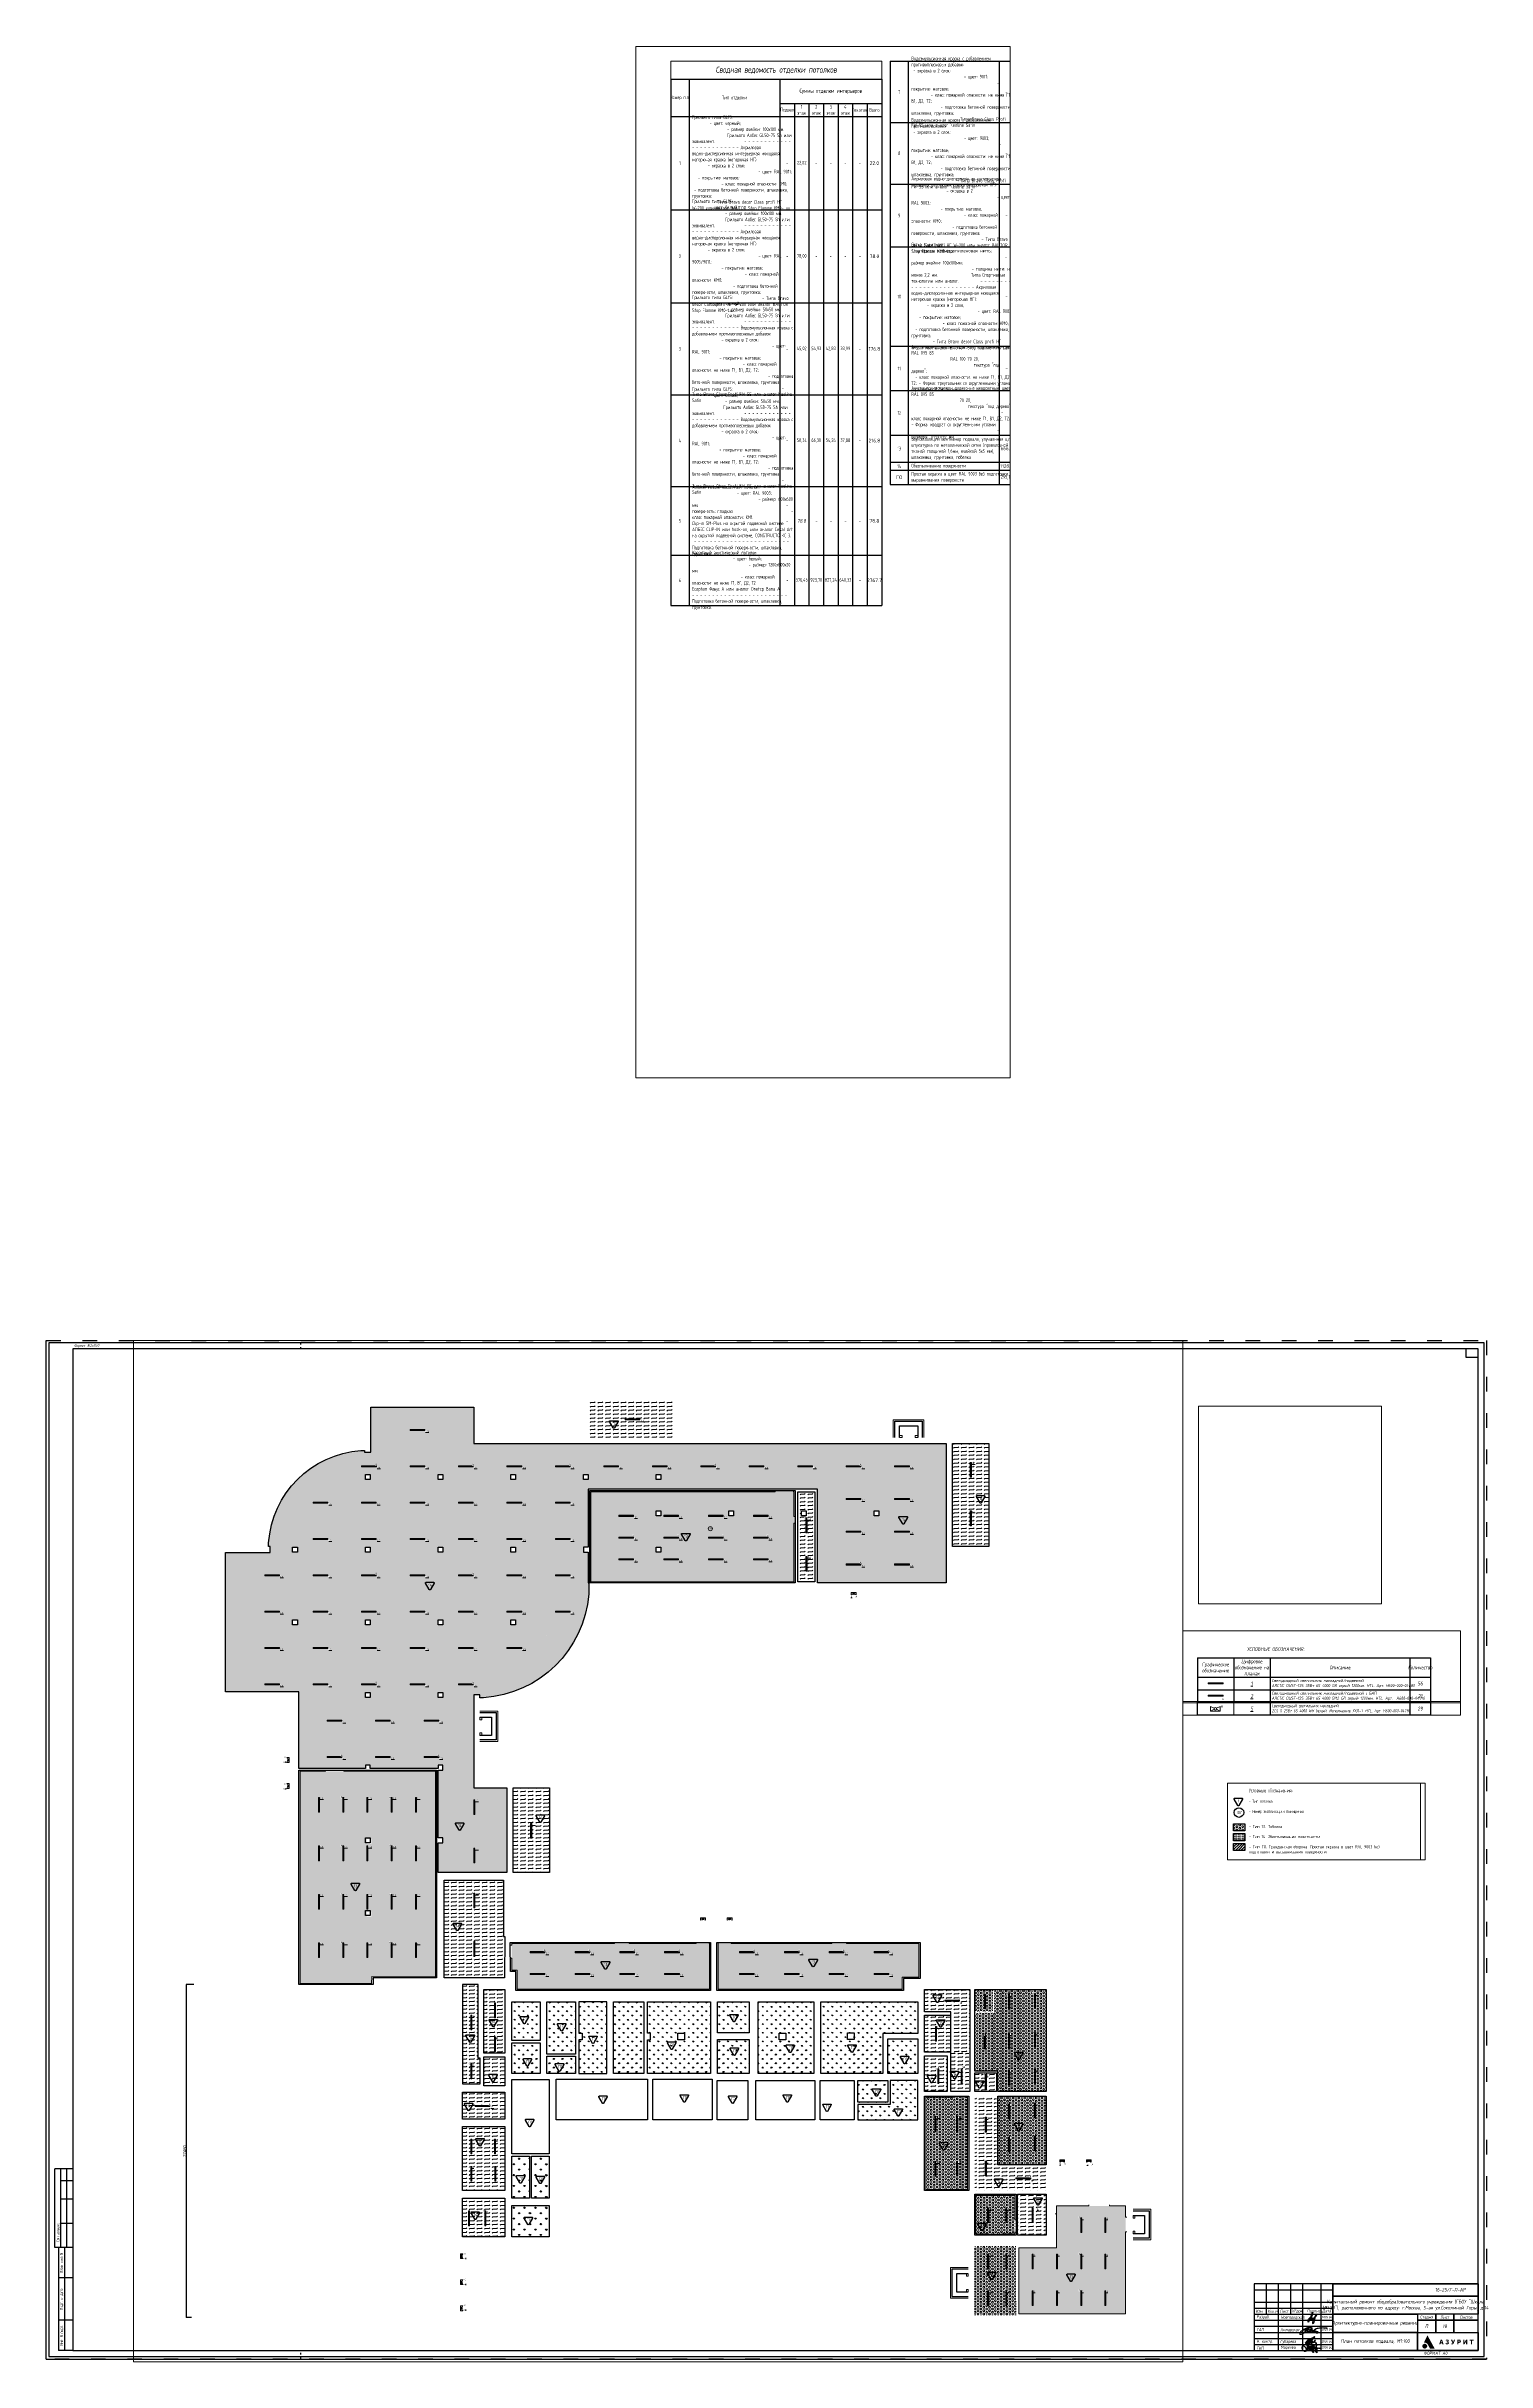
# Paper-space layout '18подвал' of a CAD drawing. Header units: millimetres. Extents: x -8 to 1181, y -23 to 1889.
# The model-space entities are those that its viewports show. They can reach past a viewport. Long polylines and large blocks are cut down to what shows.
import ezdxf
from ezdxf.enums import TextEntityAlignment as Align

# ---------------------------------------------------------------- set-up
doc = ezdxf.new("R2010")
doc.units = ezdxf.units.MM
doc.linetypes.add('ACAD_ISO03W100', pattern=[30, 12, -18])
for name, color, linetype, lineweight in [('1 этаж тонкие линии!', 250, 'Continuous', 0), ('_STAMP', 250, 'Continuous', 30), ('_TEXT', 189, 'Continuous', 30), ('_ЭОМ_ОБЩ_Освещение_текст', 250, 'Continuous', 18), ('_ЭОМ_ОБЩ_Освещение_текст тип светильника', 172, 'Continuous', 50), ('_ЭОМ_светильник А', 1, 'Continuous', 35), ('_ЭОМ_светильник Р', 4, 'Continuous', 35), ('АР_МосжилНии_Стены', 202, 'Continuous', 30), ('АР_Спецификация', 250, 'Continuous', 15), ('АР_тонкая линия', 250, 'Continuous', 0), ('Подвал', 250, 'Continuous', 30), ('Подписи', 5, 'Continuous', 25), ('Текст', 251, 'Continuous', 13)]:
    doc.layers.add(name, color=color, linetype=linetype, lineweight=lineweight)
for name, color, linetype in [('_RAMKA', 7, 'Continuous'), ('X-ref Light', 250, 'Continuous'), ('АР_Таблицы', 250, 'Continuous')]:
    doc.layers.add(name, color=color, linetype=linetype)
doc.layers.add('АР_1_ПЛИНТУС', color=7, linetype='Continuous', true_color=0x76bcab)
doc.layers.add('АР_Потолок_Покраска', color=7, linetype='Continuous', lineweight=5, true_color=0x007399)
doc.layers.get('X-ref Light').off()
doc.styles.add('gost', font='isocpeur.ttf')
doc.styles.add('ISOCPEUR', font='isocpeur.ttf', dxfattribs={"height": 800})
doc.styles.add('ISOCPEUR_1', font='isocpeur.ttf', dxfattribs={"width": 0.9, "height": 250})
doc.styles.add('ISOCUPER', font='isocpeur.ttf', dxfattribs={"width": 0.85, "oblique": 7})
doc.styles.add('Simplex', font='simplex.shx', dxfattribs={"width": 0.7, "oblique": 15, "height": 250})
doc.styles.get("Standard").update_dxf_attribs({"font": 'arial.ttf'})
doc.styles.add('Архитект', font='isocpeur.ttf', dxfattribs={"width": 0.8, "oblique": 8})
doc.styles.add('Архитектурный размер', font='isocpeur.ttf', dxfattribs={"width": 0.8, "oblique": 8})
doc.styles.add('ГОСТ', font='cad.shx', dxfattribs={"width": 0.8})
doc.dimstyles.new('ISO-25', dxfattribs={"dimtxt": 250, "dimasz": 2.5, "dimexe": 1.25, "dimexo": 0.625, "dimtad": 1, "dimdec": 0, "dimtxsty": 'Standard', "dimcen": 2.5, "dimadec": 0, "dimazin": 0, "dimtfac": 1, "dimtdec": 0, "dimtmove": 0, "dimatfit": 3, "dimfxl": 1, "dimarcsym": 0})

# ---------------------------------------------------------------- blocks, each defined once
blk = doc.blocks.new('Логотип Азурит')
at = {"layer": '_STAMP', "linetype": 'Continuous', "true_color": 0x1447b7}
h = blk.add_hatch(color=162, dxfattribs=at)
h.dxf.hatch_style = 1
h.paths.add_polyline_path([(-42.1, 4.2), (-42.1, 4.4), (-42.1, 4.6), (-42.2, 4.8), (-42.3, 4.9), (-42.4, 5.1), (-42.5, 5.3), (-42.6, 5.4), (-42.7, 5.5), (-42.8, 5.6), (-42.9, 5.7), (-43.1, 5.9), (-43.4, 6), (-43.6, 6), (-43.9, 6.1), (-44.2, 6.1), (-44.4, 6.1), (-44.5, 6), (-44.7, 6), (-44.9, 5.9), (-45, 5.8), (-45.2, 5.7), (-45.4, 5.6), (-45.5, 5.5), (-45.6, 5.3), (-45.7, 5.2), (-45.8, 5), (-45.9, 4.9), (-46, 4.7), (-46, 4.5), (-46.1, 4.3), (-46.1, 4.1), (-46.1, 3.9), (-46, 3.7), (-46, 3.5), (-45.9, 3.4), (-45.9, 3.2), (-45.8, 3.1), (-45.7, 3), (-45.6, 2.9), (-45.5, 2.8), (-45.4, 2.7), (-45.3, 2.6), (-45.2, 2.5), (-45.1, 2.4), (-45, 2.3), (-44.8, 2.3), (-44.7, 2.2), (-44.6, 2.2), (-44.4, 2.2), (-44.3, 2.1), (-44.1, 2.1), (-43.8, 2.1), (-43.6, 2.2), (-43.3, 2.3), (-43.1, 2.4), (-42.9, 2.5), (-42.7, 2.7), (-42.6, 2.8), (-42.4, 3), (-42.3, 3.1), (-42.3, 3.3), (-42.2, 3.5), (-42.1, 3.7), (-42.1, 3.8), (-42.1, 4)])
at = {"layer": '_STAMP', "linetype": 'Continuous', "true_color": 0x2a3756}
h = blk.add_hatch(color=159, dxfattribs=at)
h.dxf.hatch_style = 1
h.paths.add_polyline_path([(-39.4, 8.5), (-40, 9.6), (-40.6, 10.7), (-41.1, 11.7), (-41.6, 12.6), (-41.8, 12.9), (-41.9, 13), (-41.9, 12.9), (-42, 12.8), (-42.4, 12), (-42.8, 11.2), (-43.1, 10.5), (-43.5, 9.7), (-44.2, 8.3), (-44.5, 7.6), (-44.7, 7.1), (-44.8, 6.9), (-44.7, 6.9), (-44.5, 7), (-44.3, 7), (-44.1, 7), (-43.9, 7), (-43.7, 6.9), (-43.6, 6.9), (-43.4, 6.9), (-43.2, 6.8), (-43.1, 6.7), (-42.9, 6.7), (-42.7, 6.6), (-42.6, 6.5), (-42.4, 6.4), (-42.3, 6.3), (-42.2, 6.2), (-42, 6), (-41.9, 5.9), (-41.8, 5.8), (-41.7, 5.7), (-41.6, 5.5), (-41.3, 4.9), (-41, 4.4), (-40.6, 3.6), (-40, 2.6), (-39.8, 2.1), (-37.9, 2.1), (-36.5, 2.1), (-35.9, 2.1), (-36.5, 3.1), (-36.8, 3.8), (-37.2, 4.4), (-37.7, 5.3), (-38.2, 6.3), (-38.5, 6.9), (-38.9, 7.5)])
h = blk.add_hatch(color=159, dxfattribs=at)
h.dxf.hatch_style = 1
h.paths.add_polyline_path([(-29.3, 7.9), (-29.6, 8.8), (-29.9, 9.5), (-30.4, 9.5), (-30.9, 9.5), (-30.9, 9.4), (-31.3, 8.4), (-31.6, 7.3), (-32, 6.3), (-32.2, 5.6), (-32.1, 5.6), (-31.7, 5.6), (-31.2, 5.6), (-31.1, 6), (-31, 6.4), (-30.4, 6.4), (-29.8, 6.4), (-29.6, 6), (-29.5, 5.6), (-29, 5.6), (-28.5, 5.6), (-28.6, 5.8), (-28.9, 6.8)])
h.paths.add_polyline_path([(-30.8, 7.2), (-30.7, 7.3), (-30.6, 7.9), (-30.4, 8.4), (-30.4, 8.6), (-30.4, 8.7), (-30.4, 8.6), (-30.3, 8.4), (-30.2, 8.1), (-30.1, 7.7), (-30, 7.3), (-30, 7.2), (-30.4, 7.2)], flags=16)
h = blk.add_hatch(color=159, dxfattribs=at)
h.dxf.hatch_style = 1
h.paths.add_polyline_path([(-24.4, 7.3), (-24.5, 7.4), (-24.6, 7.5), (-24.7, 7.6), (-24.8, 7.6), (-24.7, 7.7), (-24.6, 7.8), (-24.5, 7.9), (-24.5, 8), (-24.4, 8.1), (-24.3, 8.2), (-24.3, 8.3), (-24.3, 8.3), (-24.3, 8.5), (-24.3, 8.7), (-24.3, 8.7), (-24.3, 8.8), (-24.4, 9), (-24.5, 9.1), (-24.6, 9.3), (-24.8, 9.4), (-24.9, 9.5), (-25.1, 9.5), (-25.3, 9.6), (-25.6, 9.6), (-25.7, 9.6), (-25.9, 9.6), (-26.1, 9.6), (-26.2, 9.5), (-26.4, 9.5), (-26.5, 9.4), (-26.7, 9.3), (-26.8, 9.2), (-26.9, 9.2), (-26.8, 9), (-26.6, 8.7), (-26.5, 8.5), (-26.5, 8.5), (-26.5, 8.5), (-26.3, 8.6), (-26.2, 8.7), (-26.1, 8.7), (-25.9, 8.8), (-25.8, 8.8), (-25.7, 8.8), (-25.6, 8.8), (-25.5, 8.8), (-25.5, 8.7), (-25.4, 8.7), (-25.3, 8.6), (-25.3, 8.6), (-25.3, 8.5), (-25.3, 8.4), (-25.3, 8.3), (-25.3, 8.2), (-25.4, 8.1), (-25.4, 8.1), (-25.4, 8.1), (-25.5, 8), (-25.6, 8), (-25.8, 8), (-26.1, 8), (-26.1, 7.6), (-26.1, 7.2), (-25.8, 7.2), (-25.5, 7.2), (-25.5, 7.2), (-25.4, 7.2), (-25.3, 7.2), (-25.3, 7.1), (-25.2, 7.1), (-25.2, 7), (-25.2, 7), (-25.2, 6.9), (-25.2, 6.8), (-25.2, 6.7), (-25.2, 6.6), (-25.2, 6.6), (-25.3, 6.5), (-25.3, 6.5), (-25.4, 6.5), (-25.4, 6.4), (-25.5, 6.4), (-25.7, 6.4), (-25.8, 6.4), (-25.9, 6.4), (-26, 6.4), (-26.2, 6.5), (-26.3, 6.6), (-26.4, 6.7), (-26.5, 6.8), (-26.8, 6.5), (-26.9, 6.3), (-27, 6.2), (-27, 6.1), (-27, 6.1), (-26.9, 6.1), (-26.8, 6), (-26.6, 5.8), (-26.4, 5.7), (-26.2, 5.6), (-26, 5.6), (-25.8, 5.6), (-25.5, 5.6), (-25.3, 5.6), (-25.1, 5.6), (-25, 5.7), (-24.9, 5.7), (-24.7, 5.8), (-24.6, 5.9), (-24.5, 5.9), (-24.4, 6), (-24.4, 6.1), (-24.3, 6.2), (-24.3, 6.4), (-24.2, 6.5), (-24.2, 6.7), (-24.2, 6.8), (-24.2, 6.9), (-24.2, 7.1), (-24.3, 7.2), (-24.3, 7.3)])
h = blk.add_hatch(color=159, dxfattribs=at)
h.dxf.hatch_style = 1
h.paths.add_polyline_path([(-19.6, 8), (-19.4, 8.7), (-19.1, 9.2), (-19, 9.5), (-19.2, 9.5), (-19.5, 9.5), (-20, 9.5), (-20, 9.4), (-20.3, 8.7), (-20.6, 7.8), (-20.6, 7.7), (-20.7, 7.6), (-20.7, 7.6), (-20.7, 7.7), (-20.8, 8), (-21, 8.4), (-21.3, 9.1), (-21.5, 9.5), (-22.1, 9.5), (-22.6, 9.5), (-22.4, 9.2), (-21.9, 8.2), (-21.3, 7.1), (-21.1, 6.6), (-21.1, 6.6), (-21.1, 6.5), (-21.1, 6.5), (-21.2, 6.4), (-21.3, 6.4), (-21.4, 6.4), (-21.5, 6.4), (-21.5, 6.4), (-21.6, 6.4), (-21.7, 6.5), (-21.8, 6.5), (-21.9, 6.5), (-21.9, 6.4), (-22.1, 6), (-22.2, 5.9), (-22.2, 5.8), (-22.1, 5.8), (-21.9, 5.7), (-21.8, 5.6), (-21.7, 5.6), (-21.5, 5.6), (-21.3, 5.6), (-21.1, 5.6), (-21, 5.6), (-20.9, 5.7), (-20.8, 5.7), (-20.7, 5.8), (-20.6, 5.8), (-20.6, 5.9), (-20.5, 6), (-20.3, 6.2), (-20.3, 6.4), (-20.2, 6.5), (-19.9, 7.3)])
h = blk.add_hatch(color=159, dxfattribs=at)
h.dxf.hatch_style = 1
h.paths.add_polyline_path([(-14.5, 7.5), (-14.4, 7.6), (-14.4, 7.7), (-14.3, 8), (-14.3, 8.2), (-14.3, 8.4), (-14.4, 8.6), (-14.4, 8.8), (-14.5, 8.9), (-14.6, 9), (-14.6, 9.1), (-14.7, 9.2), (-14.8, 9.3), (-14.9, 9.4), (-15.1, 9.4), (-15.2, 9.5), (-15.3, 9.5), (-15.5, 9.5), (-16.3, 9.5), (-17.2, 9.5), (-17.2, 7.6), (-17.2, 5.6), (-16.7, 5.6), (-16.3, 5.6), (-16.3, 6.2), (-16.3, 6.8), (-15.9, 6.8), (-15.6, 6.8), (-15.4, 6.9), (-15.2, 6.9), (-15, 7), (-14.8, 7.1), (-14.7, 7.2), (-14.6, 7.4)])
h.paths.add_polyline_path([(-15.6, 7.7), (-15.7, 7.7), (-16, 7.7), (-16.3, 7.7), (-16.3, 8.2), (-16.3, 8.7), (-15.9, 8.7), (-15.6, 8.7), (-15.6, 8.7), (-15.5, 8.7), (-15.4, 8.6), (-15.4, 8.5), (-15.3, 8.4), (-15.3, 8.4), (-15.3, 8.2), (-15.3, 8.1), (-15.3, 8), (-15.3, 7.9), (-15.4, 7.9), (-15.4, 7.8), (-15.4, 7.8), (-15.5, 7.7)], flags=16)
h = blk.add_hatch(color=159, dxfattribs=at)
h.dxf.hatch_style = 1
h.paths.add_polyline_path([(-10.1, 7.8), (-10, 8), (-9.9, 8.1), (-9.9, 7.9), (-10, 7.5), (-10, 6.7), (-10, 5.6), (-9.5, 5.6), (-9, 5.6), (-9, 7.6), (-9, 9.5), (-9.5, 9.5), (-10, 9.5), (-10.4, 8.9), (-10.8, 8.1), (-11, 7.8), (-11.3, 7.3), (-11.4, 7.1), (-11.4, 7), (-11.4, 7.3), (-11.4, 7.8), (-11.4, 8.6), (-11.4, 9.5), (-11.9, 9.5), (-12.3, 9.5), (-12.3, 7.6), (-12.3, 5.6), (-11.9, 5.6), (-11.4, 5.6), (-11.2, 5.9), (-10.6, 6.9), (-10.3, 7.4)])
h = blk.add_hatch(color=159, dxfattribs=at)
h.dxf.hatch_style = 1
h.paths.add_polyline_path([(-3.7, 9.1), (-3.7, 9.5), (-5.4, 9.5), (-7.1, 9.5), (-7.1, 9.1), (-7.1, 8.7), (-6.5, 8.7), (-5.9, 8.7), (-5.9, 7.2), (-5.9, 5.6), (-5.4, 5.6), (-5, 5.6), (-5, 7.2), (-5, 8.7), (-4.3, 8.7), (-3.7, 8.7)])
blk = doc.blocks.new('подпись Липавская')
at = {"color": 162, "lineweight": 18, "true_color": 0x0034d1}
for points, knots in [([(2.4, -0.6), (1.9, -1.1), (1.5, -1.5), (0.6, -2.3), (0.2, -2.6), (-0.4, -3.1), (-0.8, -3.3), (-1.5, -3.6), (-1.9, -3.7), (-2.4, -3.8), (-2.6, -3.8), (-2.9, -3.6), (-3, -3.5), (-3.1, -3.2), (-3, -3.1), (-3, -2.6), (-2.9, -2.3), (-2.6, -1.9), (-2.5, -1.7), (-2, -1), (-1.6, -0.6), (-0.8, 0.1), (-0.4, 0.4), (0.6, 0.9), (1, 1.2), (1.6, 1.4), (1.6, 1.4), (1.7, 1.5)], [1.927995, 1.927995, 1.927995, 1.927995, 2.162861, 2.162861, 2.342684, 2.342684, 2.481252, 2.481252, 2.589465, 2.589465, 2.644352, 2.644352, 2.684993, 2.684993, 2.725633, 2.725633, 2.816518, 2.816518, 2.907403, 2.907403, 3.101021, 3.101021, 3.294638, 3.294638, 3.488255, 3.488255, 3.514244, 3.514244, 3.514244, 3.514244]), ([(1.5, 0.1), (1.6, 0.1), (1.8, 0.1), (2, 0.2), (2.1, 0.3), (2.5, 0.4), (2.7, 0.6), (3, 0.7)], [0.9055552, 0.9055552, 0.9055552, 0.9055552, 0.9629326, 0.9629326, 1.02031, 1.02031, 1.1239395, 1.1239395, 1.1239395, 1.1239395]), ([(6.8, 0.3), (6.6, 0.1), (6.3, 0), (5.8, -0.3), (5.5, -0.5), (5, -0.7), (4.7, -0.8), (4.2, -1), (4, -1), (3.6, -1.1), (3.4, -1.1), (3, -1.1), (2.8, -1.1), (2.6, -1), (2.5, -1), (2.4, -0.8), (2.3, -0.7), (2.4, -0.6)], [4.3062538, 4.3062538, 4.3062538, 4.3062538, 4.4138757, 4.4138757, 4.5214976, 4.5214976, 4.6291196, 4.6291196, 4.7090277, 4.7090277, 4.7729116, 4.7729116, 4.8231548, 4.8231548, 4.8495834, 4.8495834, 4.87234, 4.87234, 4.87234, 4.87234]), ([(2.8, -0.2), (3.1, 0.1), (3.6, 0.3), (4.3, 0.6), (4.6, 0.7), (5.2, 0.9), (5.6, 0.9), (6.2, 1), (6.5, 1), (6.8, 1)], [4.9347748, 4.9347748, 4.9347748, 4.9347748, 5.0568055, 5.0568055, 5.1788362, 5.1788362, 5.3146558, 5.3146558, 5.3908243, 5.3908243, 5.3908243, 5.3908243]), ([(5.1, 2.3), (5.5, 2.3), (5.9, 2.2), (6.5, 2), (6.7, 2), (7.1, 1.6), (7.3, 1.3), (7.3, 1), (7.2, 0.9), (7.2, 0.8)], [3.9400756, 3.9400756, 3.9400756, 3.9400756, 4.077799, 4.077799, 4.1515227, 4.1515227, 4.2252463, 4.2252463, 4.2499379, 4.2499379, 4.2499379, 4.2499379]), ([(7.2, 0.8), (7.3, 0.7), (7.3, 0.5), (7.3, 0.3), (7.3, 0.2), (7.3, 0), (7.2, 0), (7.2, 0)], [5.43291642, 5.43291642, 5.43291642, 5.43291642, 5.46279586, 5.46279586, 5.4926753, 5.4926753, 5.50331351, 5.50331351, 5.50331351, 5.50331351]), ([(7.2, 0), (7.4, 0), (7.5, 0), (7.8, 0), (8, 0), (8.2, -0.2), (8.3, -0.3), (8.3, -0.4)], [6.0978529, 6.0978529, 6.0978529, 6.0978529, 6.1425729, 6.1425729, 6.1872929, 6.1872929, 6.2036694, 6.2036694, 6.2036694, 6.2036694]), ([(8.7, -0.5), (8.8, -0.1), (9.2, 0.3), (9.8, 0.8), (10.2, 1.1), (11, 1.4), (11.4, 1.5), (12.7, 1.7), (13.6, 1.8), (15, 1.9), (15.7, 1.9), (16.8, 1.9), (17.2, 1.9), (18, 1.8), (18.5, 1.8), (19.2, 1.7), (19.4, 1.7), (19.7, 1.7)], [7.769656, 7.769656, 7.769656, 7.769656, 7.921996, 7.921996, 8.074335, 8.074335, 8.226675, 8.226675, 8.542229, 8.542229, 8.775159, 8.775159, 8.93404, 8.93404, 9.09292, 9.09292, 9.186254, 9.186254, 9.186254, 9.186254]), ([(6.6, -0.7), (6.5, -0.8), (6.4, -0.9), (6, -1.1), (5.7, -1.3), (5.4, -1.4), (5.3, -1.4), (5.2, -1.4), (5.1, -1.4), (5, -1.4), (5, -1.4), (4.9, -1.4), (4.8, -1.3), (4.8, -1.1), (4.8, -1.1), (4.9, -1), (4.9, -1), (4.9, -0.9), (5, -0.9), (5.1, -0.8), (5.3, -0.7), (5.5, -0.6), (5.6, -0.5), (5.9, -0.4), (6, -0.3), (6.3, -0.3), (6.3, -0.3), (6.4, -0.2)], [5.5967371, 5.5967371, 5.5967371, 5.5967371, 5.6654435, 5.6654435, 5.7341498, 5.7341498, 5.7599769, 5.7599769, 5.7754743, 5.7754743, 5.7848694, 5.7848694, 5.7920528, 5.7920528, 5.7992363, 5.7992363, 5.8064198, 5.8064198, 5.8255794, 5.8255794, 5.8652806, 5.8652806, 5.9049817, 5.9049817, 5.9720452, 5.9720452, 5.9983972, 5.9983972, 5.9983972, 5.9983972]), ([(7.7, -1.2), (7.7, -1.3), (7.6, -1.3), (7.4, -1.4), (7.3, -1.5), (7.1, -1.5), (7, -1.5), (6.9, -1.4), (6.9, -1.4), (6.8, -1.3), (6.8, -1.2), (6.8, -1.1), (6.8, -1), (6.9, -0.9), (6.9, -0.9), (7, -0.8), (7.1, -0.7), (7.4, -0.6), (7.6, -0.5), (7.7, -0.5)], [6.3030834, 6.3030834, 6.3030834, 6.3030834, 6.3311025, 6.3311025, 6.3581066, 6.3581066, 6.3684891, 6.3684891, 6.3749758, 6.3749758, 6.3814625, 6.3814625, 6.3879491, 6.3879491, 6.4022384, 6.4022384, 6.4305971, 6.4305971, 6.4944159, 6.4944159, 6.4944159, 6.4944159]), ([(8.6, -1.2), (8.5, -1.3), (8.4, -1.3), (8.3, -1.4), (8.2, -1.4), (8.1, -1.5), (8, -1.5), (7.9, -1.4), (7.8, -1.4), (7.7, -1.3), (7.7, -1.3), (7.7, -1.2)], [6.63437936, 6.63437936, 6.63437936, 6.63437936, 6.65591892, 6.65591892, 6.6718971, 6.6718971, 6.68234273, 6.68234273, 6.6889962, 6.6889962, 6.69151939, 6.69151939, 6.69151939, 6.69151939]), ([(9.7, -1.1), (9.9, -1.1), (10.3, -1), (11, -1), (11.3, -1), (11.8, -1.2), (11.9, -1.4), (12.1, -1.8), (12, -2.1), (11.8, -2.3), (11.7, -2.4), (11.3, -2.5), (11.2, -2.5), (10.6, -2.5), (10.3, -2.5), (9.7, -2.3), (9.5, -2.2), (9.1, -2), (8.9, -1.9), (8.6, -1.5), (8.6, -1.4), (8.6, -1.2)], [7.0162906, 7.0162906, 7.0162906, 7.0162906, 7.0993883, 7.0993883, 7.1824861, 7.1824861, 7.2545595, 7.2545595, 7.301037, 7.301037, 7.3475144, 7.3475144, 7.3939919, 7.3939919, 7.486045, 7.486045, 7.578098, 7.578098, 7.6546435, 7.6546435, 7.6967383, 7.6967383, 7.6967383, 7.6967383]), ([(9.2, -0.6), (9.2, -0.6), (9.3, -0.6), (9.5, -0.5), (9.5, -0.5), (9.6, -0.5), (9.7, -0.6), (9.8, -0.8), (9.8, -0.8), (9.8, -0.9), (9.8, -1), (9.8, -1), (9.7, -1.1), (9.7, -1.1)], [6.85701628, 6.85701628, 6.85701628, 6.85701628, 6.88166544, 6.88166544, 6.8944683, 6.8944683, 6.90289754, 6.90289754, 6.91132677, 6.91132677, 6.91975601, 6.91975601, 6.93200035, 6.93200035, 6.93200035, 6.93200035])]:
    blk.add_open_spline(points, degree=3, knots=knots, dxfattribs=at)
blk.add_spline([(0, 0), (0, -0.1), (0.3, -0.2), (0.8, 0), (1.4, 0.3), (1.9, 0.6), (2.3, 0.9), (2.7, 1.2), (2.9, 1.5), (3, 1.7), (3, 1.9), (2.7, 1.9), (2.4, 1.7), (1.8, 1.3), (1.5, 1), (1.2, 0.5), (1.1, 0.1), (1.2, -0.1), (1.6, -0.2), (2.1, 0), (2.5, 0.2), (2.9, 0.4), (3.5, 0.7), (4.1, 1.2), (4.6, 1.8), (4.8, 2.1), (4.9, 2.3), (4.5, 2.1), (4.1, 1.7), (3.7, 1.3), (3.1, 0.5), (2.4, -0.2), (1.7, -1), (0.7, -1.8), (-0.1, -2.5), (-1.4, -3.3), (-2.7, -3.4), (-2.7, -2.6), (-2.3, -1.8), (-1.6, -1), (-0.5, -0.1), (1, 0.8), (2, 1.3), (3.5, 1.8), (4.9, 2), (5.9, 2), (6.5, 1.8), (6.9, 1.5), (7, 1.1), (6.6, 0.4), (5.7, -0.1), (4.4, -0.6), (3.4, -0.9), (2.6, -0.8), (3.8, 0.1), (4.9, 0.5), (6.3, 0.7), (7.1, 0.5), (7, 0.1), (6.8, -0.2), (6.4, -0.5), (5.9, -0.9), (5, -1.2), (5.4, -0.9), (5.6, -0.8), (5.9, -0.6), (6.2, -0.5), (6.9, -0.3), (7.6, -0.2), (8, -0.4), (8.1, -0.4), (8, -0.6), (7.7, -1), (7.3, -1.2), (7, -1.2), (7.2, -1), (7.4, -0.9), (7.8, -0.7), (8.1, -0.6), (8.4, -0.6), (8.5, -0.7), (8.4, -1.1), (8.2, -1.2), (8, -1.2), (8, -1), (8.2, -0.9), (8.7, -0.9), (9, -0.9), (9.6, -0.8), (9.4, -1.1), (10.8, -1.2), (11.7, -1.6), (11.8, -1.9), (10.3, -2.2), (9.5, -1.9), (8.9, -1.5), (8.8, -0.7), (9.2, -0.1), (9.8, 0.5), (10.7, 1), (12.2, 1.4), (13.8, 1.6), (15.5, 1.7), (16.6, 1.7), (17.2, 1.6), (18.3, 1.6), (19.6, 1.4)], degree=3, dxfattribs=at)
for points in [[(0.2, 0.1), (0.5, 0.1), (0.6, 0.2), (0.9, 0.3)], [(1.6, 0.7), (1.9, 0.9), (2.1, 1), (2.3, 1.2)], [(2, 1.1), (1.8, 0.9), (1.7, 0.8), (1.6, 0.7)], [(3.3, 0.4), (3.1, 0.2), (3, 0), (2.8, -0.2)], [(3.2, 2), (3.6, 2), (3.9, 2.1), (4.2, 2.2)], [(8.3, -0.4), (8.4, -0.4), (8.6, -0.4), (8.7, -0.5)]]:
    blk.add_open_spline(points, degree=3, dxfattribs=at)
blk = doc.blocks.new('A$C87e5faed')
at = {"color": 172, "true_color": 0x1616e3}
for p, q in [((4.5, 4), (1.3, 0.4)), ((1.3, 0.4), (4.4, 3.1)), ((1.3, 0.4), (4.4, 3)), ((4.5, 3.9), (1.4, 0.4)), ((2.7, -0.6), (4.6, 1.4)), ((2.8, -0.6), (4.6, 1.3)), ((3.9, 0), (3.2, -0.6)), ((3.9, 0), (4, 0.1)), ((4, 0.1), (4.6, 0.7)), ((4.1, 0.2), (4.6, 0.6)), ((4.5, 3.2), (4.7, 3.4)), ((4.5, 3.1), (4.7, 3.3)), ((4.6, 1.4), (5.1, 1.9)), ((4.6, 1.4), (4.9, 1.8)), ((4.6, 0.5), (4.6, 0.3)), ((4.6, 0.3), (4.8, 0.2)), ((4.7, 0.7), (7.2, 2.9)), ((4.9, 1.3), (4.7, 0.9)), ((4.7, 0.7), (4.7, 0.6)), ((4.7, 0.6), (4.7, 0.3)), ((4.7, 0.3), (4.8, 0.3)), ((4.8, 0.8), (7.2, 3)), ((5, 1.3), (4.8, 0.8)), ((4.8, 0.3), (5.3, 0.4)), ((4.8, 0.2), (5.3, 0.4)), ((4.8, 0.2), (5.3, 0.4)), ((7.2, 3), (5, 1.3)), ((7.1, 3), (5, 1.3)), ((5.1, 2), (7.4, 4.8)), ((5.2, 2.1), (7.4, 4.8)), ((5.3, 0.4), (7.5, 2)), ((5.3, 0.4), (6.5, 1.2)), ((6.7, 1.4), (6.2, 0.8)), ((6.5, 1.2), (6.2, 0.8)), ((6.7, 1.4), (7.6, 2)), ((6.7, 0.6), (7.1, 0.9)), ((7.5, 2), (6.8, 1.5)), ((6.8, 0.5), (7.2, 1)), ((6.9, 1.5), (6.9, 1.5)), ((7.8, 1.8), (7.1, 0.9)), ((7.2, 1), (8, 1.7)), ((7.9, 1.7), (7.2, 1)), ((7.2, 1), (7.3, 0.8)), ((7.3, 1), (8, 1.6)), ((7.4, 0.9), (7.3, 1)), ((7.3, 0.8), (7.5, 0.8)), ((7.4, 4.8), (8.7, 5.6)), ((7.4, 4.8), (8.7, 5.6)), ((7.4, 0.9), (7.5, 0.9)), ((7.5, 2), (7.6, 2)), ((7.5, 0.8), (7.8, 0.9)), ((7.5, 0.9), (7.8, 0.9)), ((7.8, 0.9), (9, 1.7)), ((7.8, 0.9), (9.1, 1.6)), ((9.2, 1.5), (10.5, 0.4)), ((9.2, 1.4), (10.5, 0.4)), ((9.7, 2.6), (9.6, 2.6)), ((9.7, 2.5), (9.6, 2.5)), ((9.8, 2.5), (9.7, 2.6)), ((9.7, 2.5), (9.7, 2.5)), ((3, -0.7), (2.7, -0.6)), ((3, -0.7), (2.8, -0.6)), ((3.2, -0.6), (3, -0.7)), ((3.3, -0.6), (3, -0.7)), ((3.9, 0), (3.3, -0.6)), ((10.2, -0.7), (7.3, -2.5)), ((10.2, -0.8), (7.3, -2.6))]:
    blk.add_line(p, q, dxfattribs=at)
for points in [[(3.9, 0), (3.1, -0.2), (2.4, -0.3), (2.1, -0.3), (2.1, -0.1), (2.4, 0.2), (4.5, 1.6)], [(4, 0.1), (3.1, -0.2), (2.4, -0.3), (2.2, -0.2), (2.2, -0.1), (2.5, 0.2), (4.5, 1.6), (4.6, 1.4)], [(4.6, 0.5), (4.2, 0.1), (4, 0.1)], [(4.6, 0.6), (4.6, 0.5), (4.2, 0.2), (4.1, 0.2)], [(4.5, 3.1), (4.4, 2.2), (4.6, 1.6)], [(4.4, 3), (4.4, 2.2), (4.5, 1.6)], [(4.6, 1.6), (5.1, 2)], [(4.6, 1.6), (4.9, 1.8)], [(4.6, 1.6), (4.6, 1.4)], [(4.6, 1.4), (4.7, 0.9)], [(4.6, 1.3), (4.7, 0.9), (4.6, 0.7)]]:
    blk.add_lwpolyline(points, dxfattribs=at)
for points in [[(4.7, 3.3), (5.1, 3.7, 0.664719), (5, 3.9, 0.116051), (4.6, 3.6, 0.12803), (4.5, 3.4), (4.4, 3.1)], [(4.7, 3.4), (5.1, 3.7, 0.620604), (5, 3.8, 0.116009), (4.7, 3.6, 0.126024), (4.5, 3.3), (4.5, 3.2)], [(5.1, 1.9), (5.4, 2.1), (9.2, 5.1, 0.828646), (8.7, 5.6)], [(5.2, 2.1), (5.4, 2.2), (9.1, 5.1, 0.817588), (8.7, 5.6)]]:
    blk.add_lwpolyline(points, format="xyb", dxfattribs=at)
for centre, radius, start, end in [((6.4, 0.7), 0.164, 144.8899, 225.505), ((6.4, 0.7), 0.222, 144.8899, 225.505), ((6.5, 0.9), 0.486, 237.4946, 304.5474), ((6.5, 0.9), 0.428, 237.4946, 304.5474), ((7.2, 2.9), 0.0636, 335.3486, 107.8343), ((7.9, 1.7), 0.131, 327.1495, 150.1539), ((7.9, 1.7), 0.0731, 327.1495, 150.1539), ((9.7, 1.9), 0.682, 96.4472, 194.9902), ((9.7, 1.9), 0.624, 96.4472, 193.5642), ((8.4, 3), 1.49, 299.157, 339.3007), ((8.4, 3), 1.44, 299.6881, 338.4776), ((9.7, 1.9), 0.624, 199.0634, 220.3111), ((9.7, 1.9), 0.682, 200.0512, 220.3111), ((9.9, -0.1), 0.707, 295.4048, 36.3986), ((9.9, -0.1), 0.765, 295.4048, 36.3986)]:
    blk.add_arc(centre, radius, start, end, dxfattribs=at)
blk = doc.blocks.new('Маркова')
at = {"layer": 'Подписи'}
for points in [[(44384.2, 26837.5), (44384, 26838), (44383.9, 26838.5), (44383.7, 26838.9), (44383.4, 26839.4), (44382.9, 26839.8), (44382.4, 26840), (44381.9, 26839.9), (44381.5, 26839.5), (44381.4, 26839.1), (44381.4, 26838.7), (44381.6, 26838.2), (44381.8, 26837.8), (44382.2, 26837.4), (44382.8, 26837.1), (44383.5, 26837.1), (44384, 26837.2), (44384.6, 26837.8), (44384.7, 26838.6), (44384.7, 26839.2), (44384.7, 26840.2), (44384.7, 26840.9)], [(44385, 26840.5), (44384.8, 26841), (44384.6, 26841.2), (44384.4, 26841.2), (44384.2, 26841), (44384.2, 26840.5), (44384.4, 26840), (44384.6, 26839.2), (44384.9, 26838.5), (44385.2, 26837.9), (44385.4, 26839.1), (44385.4, 26839.9), (44385.4, 26840.6), (44385.4, 26840.9), (44385.2, 26841), (44385.2, 26840.8), (44385.3, 26839.8), (44385.7, 26838.2), (44385.8, 26837.9), (44386.1, 26838.4), (44386.2, 26839.1), (44386.2, 26839.4), (44385.9, 26839.4), (44385.7, 26839), (44385.8, 26838.6), (44386.2, 26838.3), (44386.4, 26838), (44386.6, 26837.9), (44386.8, 26838.7), (44386.9, 26839.3), (44386.7, 26839.7), (44386.4, 26839.8), (44386, 26839.7), (44385.9, 26839.3), (44386, 26838.9), (44386.1, 26838.5), (44386.2, 26838.4), (44386.5, 26838.4), (44386.8, 26838.8), (44386.7, 26839.4), (44386.7, 26838.9), (44386.9, 26838.2), (44387.1, 26838), (44387.2, 26837.9), (44387.4, 26838.1), (44387.5, 26839), (44387.4, 26839.8), (44387.2, 26840.7), (44387.8, 26837.9), (44387.9, 26837.4), (44388, 26837), (44388.1, 26836.5), (44388.1, 26836.2), (44387.9, 26836.3), (44387.5, 26836.8), (44387.3, 26837.5), (44387.2, 26838.2), (44387.2, 26838.9), (44387.6, 26839.4), (44387.7, 26839.4), (44387.8, 26838.9), (44388, 26838.5), (44388.2, 26838.2), (44388.3, 26838.2), (44388.5, 26838.6), (44388.6, 26839.3), (44388.6, 26839.8), (44389, 26838.6), (44388.8, 26839.4), (44389, 26839.6), (44389.2, 26839.2), (44389.3, 26838.9), (44389.5, 26838.7), (44389.7, 26839), (44389.9, 26839.7), (44390, 26840.3), (44389.9, 26841.6), (44389.7, 26841.8), (44389.6, 26841.7), (44389.6, 26841.3), (44389.7, 26840.3), (44389.9, 26838.8), (44390, 26837.8), (44390, 26837.1), (44390, 26836.1), (44389.7, 26836.3), (44389.5, 26836.9), (44389.4, 26837.9), (44389.4, 26838.5), (44389.5, 26839.2), (44389.9, 26838.8), (44389.9, 26838.6), (44390.1, 26838), (44390.3, 26838.4), (44390.7, 26839), (44390.8, 26838.7), (44391.2, 26839), (44391.4, 26838.7), (44391.9, 26838.8), (44392.2, 26838.7), (44392.6, 26838.8)]]:
    blk.add_spline(points, degree=3, dxfattribs=at)
blk = doc.blocks.new('_Azurit_Stamp 1')
at = {"layer": '_STAMP', "lineweight": -2}
for p, q in [((-185, 50), (-120, 50)), ((-185, 40), (-120, 40)), ((-120, 55), (-120, 0)), ((-185, 25), (-120, 25)), ((-185, 20), (-120, 20)), ((-185, 15), (-120, 15)), ((-185, 10), (-120, 10)), ((-185, 5), (-120, 5))]:
    blk.add_line(p, q, dxfattribs=at)
at = {"layer": '_STAMP', "lineweight": 30}
for p, q in [((-175, 55), (-175, 30)), ((-165, 55), (-165, 0)), ((-155, 55), (-155, 30)), ((-145, 55), (-145, 0)), ((-130, 55), (-130, 0)), ((-185, 35), (-120, 35)), ((-185, 30), (-120, 30))]:
    blk.add_line(p, q, dxfattribs=at)
at = {"layer": '_STAMP', "lineweight": -2}
blk.add_lwpolyline([(-185, 0), (0, 0), (0, 55), (-185, 55)], close=True, dxfattribs=at)
at = {"layer": '_STAMP', "lineweight": 30}
for points in [[(-185, 0), (0, 0), (0, 55), (-185, 55)], [(-120, 55), (0, 55), (0, 45), (-120, 45)], [(-120, 45), (0, 45), (0, 30), (-120, 30)], [(-120, 30), (-50, 30), (-50, 15), (-120, 15)], [(-50, 25), (-35, 25), (-35, 30), (-50, 30)], [(-50, 15), (-35, 15), (-35, 25), (-50, 25)], [(-35, 25), (-20, 25), (-20, 30), (-35, 30)], [(-35, 15), (-20, 15), (-20, 25), (-35, 25)], [(-20, 25), (0, 25), (0, 30), (-20, 30)], [(-20, 15), (0, 15), (0, 25), (-20, 25)], [(-120, 15), (-50, 15), (-50, 0), (-120, 0)], [(-50, 15), (0, 15), (0, 0), (-50, 0)]]:
    blk.add_lwpolyline(points, close=True, dxfattribs=at)
at = {"layer": 'Подписи', "color": 172, "true_color": 0x1616e3}
blk.add_spline([(-137.1, 31.6), (-140.4, 23.9), (-140.3, 25.2), (-138.5, 27.5), (-137.1, 29), (-136.5, 30.8), (-136.6, 31.1), (-136.7, 30.8), (-138.4, 25.3), (-138.5, 25), (-136.8, 27.1), (-137, 26.8), (-137.4, 25.2), (-135.9, 27.1), (-136, 26.9), (-136.4, 25.8), (-133.9, 28.9), (-133.8, 29.5), (-134, 29.7), (-134.6, 28.3), (-136.5, 22.3), (-136.4, 23.4), (-135.8, 25.4), (-133.8, 28.5), (-132.9, 30)], degree=3, dxfattribs=at)
at = {"color": 172, "true_color": 0x1616e3}
blk.add_blockref('подпись Липавская', (-144.2, 16.9), dxfattribs=at)
at = {"color": 172, "true_color": 0x1616e3, "xscale": 1.418317179910401, "yscale": 1.418317179910401, "zscale": 1.418317179910401}
blk.add_blockref('Маркова', (-63092.4, -38063.9), dxfattribs=at)
at = {"color": 241, "ltscale": 100, "true_color": 0xf7abae}
blk.add_blockref('A$C87e5faed', (-144.2, 5.7), dxfattribs=at)
at = {"linetype": 'Continuous'}
blk.add_blockref('Логотип Азурит', (0, -0.5), dxfattribs=at)
at = {"layer": '_STAMP', "color": 7, "lineweight": -2, "char_height": 3, "attachment_point": 5, "style": 'Архитектурный размер'}
for s, insert, width in [('Капитальный ремонт общеобразовательного учреждения (ГБОУ "Школа №429"), расположенного по адресу: г.Москва, 5-ая ул.Соколиной Горы, д.14', (-60, 37.5), 120), ('Архитектурно-планировочные решения', (-85, 22.5), 70)]:
    blk.add_mtext(s, dxfattribs=dict(at, insert=insert, width=width))
at = {"layer": '_STAMP', "color": 7, "lineweight": -2, "attachment_point": 4}
for s, width, gutter_width, heights, insert, char_height, style in [('{\\C256;\\c0;16-25/Г-П-АР}', 69.159, 0, [9.61], (-35.5, 50.2), 3, 'Архитектурный размер'), ('Изм', 10, 12.5, [0], (-183.7, 32.5), 2.5, 'Архитект'), ('Разраб.', 20, 12.5, [0], (-183, 27.5), 2.5, 'Архитект'), ('Кол.уч', 10, 12.5, [0], (-173.7, 32.2), 2.5, 'Архитект'), ('Лист', 10, 12.5, [0], (-163.7, 32.5), 2.5, 'Архитект'), ('Новгородская', 19.036, 12.5, [0], (-163, 27.2), 2.5, 'Архитект'), ('N%%Dдок', 10, 12.5, [0], (-153.7, 32.5), 2.5, 'Архитект'), ('Подпись', 10, 12.5, [0], (-141.2, 32.5), 2.5, 'Архитект'), ('Дата', 10, 12.5, [0], (-128.7, 32.5), 2.5, 'Архитект'), ('ГАП', 20, 12.5, [0], (-183, 17.3), 2.5, 'Архитект'), ('Н. контр.', 20, 12.5, [0], (-183, 7.3), 2.5, 'Архитект'), ('ГИП', 20, 12.5, [0], (-183, 2), 2.5, 'Архитектурный размер'), ('Липавская', 19.036, 12.5, [0], (-163.4, 17.2), 2.5, 'Архитект'), ('Губарева', 19.036, 12.5, [0], (-163.4, 7.2), 2.5, 'Архитект'), ('Маркова', 19.036, 12.5, [0], (-163, 2.3), 2.5, 'Архитектурный размер')]:
    blk.add_mtext_dynamic_manual_height_columns(s, width=width, gutter_width=gutter_width, heights=heights, dxfattribs=dict(at, insert=insert, char_height=char_height, style=style))
at = {"layer": '_STAMP', "char_height": 2, "attachment_point": 5, "style": 'Архитект'}
for insert in [(-125, 27.5), (-125, 17.5), (-125, 7.5), (-125, 2.5)]:
    blk.add_mtext('2026.04', dxfattribs=dict(at, insert=insert))
at = {"layer": '_STAMP', "lineweight": -2, "char_height": 2.5, "attachment_point": 5, "style": 'Архитект'}
for s, insert in [('Стадия', (-42.5, 27.5)), ('Лист', (-27.5, 27.5)), ('Листов', (-10, 27.5))]:
    blk.add_mtext_dynamic_manual_height_columns(s, width=15, gutter_width=12.5, heights=[0], dxfattribs=dict(at, insert=insert))
at = {"layer": '_TEXT', "lineweight": -2, "insert": (-42.5, 20), "char_height": 3, "attachment_point": 5, "style": 'Архитект'}
blk.add_mtext_dynamic_manual_height_columns('П', width=13.353, gutter_width=12.5, heights=[9.08], dxfattribs=at)
blk = doc.blocks.new('_DOP_POLE')
at = {"layer": '_STAMP'}
for p, q in [((-15, 85), (-15, 150)), ((0, 150), (-15, 150)), ((-10, 85), (-10, 150)), ((0, 140), (-10, 140)), ((-5, 85), (-5, 150)), ((0, 150), (0, 0)), ((0, 125), (-10, 125)), ((0, 105), (-10, 105)), ((0, 85), (-15, 85)), ((-12, 85), (-12, 0)), ((-7, 85), (-7, 0)), ((0, 60), (-12, 60)), ((0, 25), (-12, 25)), ((0, 0), (-12, 0))]:
    blk.add_line(p, q, dxfattribs=at)
at = {"layer": '_TEXT', "style": 'ISOCPEUR', "width": 0.7}
for s, p in [('Согласовано', (-12.5, 97.5)), ('Взам. инв N', (-9.5, 72.5)), ('Подп. и дата', (-9.5, 42.5)), ('Инв. N подл.', (-9.5, 12.5))]:
    blk.add_text(s, height=2.5, rotation=90, dxfattribs=at).set_placement(p, align=Align.MIDDLE_CENTER)
blk = doc.blocks.new('*U91')
at = {"color": 0}
for p, q in [((1172, 827), (1172, 834)), ((1182, 827), (1172, 827))]:
    blk.add_line(p, q, dxfattribs=at)
at = {"layer": '_RAMKA', "color": 253, "linetype": 'ACAD_ISO03W100', "ltscale": 0.12}
for p, q in [((210, 834), (210, 841)), ((210, 0), (210, 7))]:
    blk.add_line(p, q, dxfattribs=at)
at = {"layer": '_RAMKA', "color": 0}
for points in [[(2, 2), (1187, 2), (1187, 839), (2, 839)], [(22, 7), (1182, 7), (1182, 834), (22, 834)]]:
    blk.add_lwpolyline(points, close=True, dxfattribs=at)
at = {"layer": 'Defpoints', "color": 255}
for q in [(0, 841), (1189, 0)]:
    blk.add_line((0, 0), q, dxfattribs=at)
at = {"layer": 'Defpoints', "color": 253, "linetype": 'ACAD_ISO03W100'}
blk.add_lwpolyline([(0, 841), (1189, 841), (1189, 0), (0, 0)], close=True, dxfattribs=at)
at = {"layer": '_RAMKA'}
blk.add_blockref('_DOP_POLE', (22, 7), dxfattribs=at)
at = {"layer": '_RAMKA', "color": 8, "insert": (23, 836.5), "char_height": 2.2, "attachment_point": 4, "style": 'Simplex'}
blk.add_mtext_dynamic_manual_height_columns('Формат: 841x1189', width=59.756, gutter_width=12.5, heights=[0], dxfattribs=at)
at = {"layer": '_RAMKA', "color": 8, "style": 'Simplex', "oblique": 7, "width": 0.85}
blk.add_attdef('ФОРМАТ_А', (1137, 3.5), '', height=2.5, dxfattribs=at)
blk = doc.blocks.new('*T1')
at = {"layer": 'Defpoints', "color": 8, "linetype": 'ByBlock', "lineweight": 0, "ltscale": 1000, "transparency": 16777216}
for p, q in [((0, 0), (17400, 0)), ((0, 0), (0, -1500)), ((17400, 0), (17400, -1500))]:
    blk.add_line(p, q, dxfattribs=at)
at = {"layer": 'АР_Таблицы', "color": 0, "linetype": 'ByBlock', "lineweight": -2, "ltscale": 1000, "transparency": 16777216}
for p, q in [((18100, 0), (35500, 0)), ((18100, 0), (18100, -34952)), ((19600, 0), (19600, -34952)), ((27100, 0), (27100, -34952)), ((28300, 0), (28300, -34952)), ((29500, 0), (29500, -34952)), ((30700, 0), (30700, -34952)), ((31900, 0), (31900, -34952)), ((33100, 0), (33100, -34952)), ((34300, 0), (34300, -34952)), ((35500, 0), (35500, -34952)), ((0, -1500), (17400, -1500)), ((0, -1500), (0, -44958)), ((1500, -1500), (1500, -44958)), ((9000, -1500), (9000, -44958)), ((17400, -1500), (17400, -44958)), ((9000, -3500), (17400, -3500)), ((10200, -3500), (10200, -44958)), ((11400, -3500), (11400, -44958)), ((12600, -3500), (12600, -44958)), ((13800, -3500), (13800, -44958)), ((15000, -3500), (15000, -44958)), ((16200, -3500), (16200, -44958)), ((0, -4577), (17400, -4577)), ((18100, -5077), (35500, -5077)), ((18100, -10154), (35500, -10154)), ((0, -12274), (17400, -12274)), ((18100, -15351), (35500, -15351)), ((0, -19971), (17400, -19971)), ((18100, -23548), (35500, -23548)), ((0, -27548), (17400, -27548)), ((18100, -27215), (35500, -27215)), ((18100, -30882), (35500, -30882)), ((18100, -33108), (35500, -33108)), ((18100, -33785), (35500, -33785)), ((0, -35125), (17400, -35125)), ((18100, -34952), (35500, -34952)), ((0, -40792), (17400, -40792)), ((0, -44958), (17400, -44958))]:
    blk.add_line(p, q, dxfattribs=at)
at = {"layer": 'АР_Таблицы', "ltscale": 1000, "transparency": 16777216}
for s, insert, char_height, width, attachment_point, style in [('{\\Q0;\\W0.7;\\C0;Водоэмульсионная краска с добавлением противоплесневых добавок:                           - окраска в 2 слоя;                                                            - цвет: \\C256;9011;                                                          - покрытие: матовое;                                            - класс пожарной опасности: \\C7;не ниже Г1, В1, Д2, Т2\\C256;;                                                          - подготовка бетонной поверхности, шпаклевка, грунтовка;                                                      - Типа \\C7;Bravo Class Profi FW-55 или аналог Neoline Satin\\C256; \\Q7;\\W0.85; }', (19850, -2538), 300, 7000, 4, 'Архитект'), ('{\\W0.7;Сводная ведомость отделки потолков}', (8700, -750), 500, 17300, 5, 'Архитект'), ('{\\Q0;\\W0.7;Номер п.п.}', (750, -3038), 300, 1400, 5, 'Архитект'), ('{\\Q0;\\W0.7;Тип отделки}', (5250, -3038), 300, 7400, 5, 'Архитект'), ('{\\Q0;\\W0.7;1 этаж}', (10800, -4038), 300, 700, 5, 'Архитект'), ('{\\Q0;\\W0.7;Суммы отделки интерьеров}', (13200, -2500), 350, 8300, 5, 'Архитект'), ('{\\Q0;\\W0.7;2 этаж}', (12000, -4038), 300, 700, 5, 'Архитект'), ('{\\Q0;\\W0.7;3 этаж}', (13200, -4038), 300, 700, 5, 'Архитект'), ('{\\Q0;\\W0.7;4 этаж}', (14400, -4038), 300, 700, 5, 'Архитект'), ('{\\Q0;\\W0.7;7}', (18850, -2538), 300, 1223.08, 5, 'ISOCUPER'), ('{\\Q0;\\W0.7;-}', (27700, -2538), 300, 923.08, 5, 'ISOCUPER'), ('{\\Q0;\\W0.7;215,71}', (28900, -2538), 300, 923.08, 5, 'ISOCUPER'), ('{\\Q0;\\W0.7;703,04}', (30100, -2538), 300, 923.08, 5, 'ISOCUPER'), ('{\\Q0;\\W0.7;771,95}', (31300, -2538), 300, 923.08, 5, 'ISOCUPER'), ('{\\Q0;\\W0.7;439,61}', (32500, -2538), 300, 923.08, 5, 'ISOCUPER'), ('{\\Q0;\\W0.7;-}', (33700, -2538), 300, 923.08, 5, 'ISOCUPER'), ('2130.3', (34900, -2538), 300, 1160, 5, 'ISOCPEUR_1'), ('{\\Q0;\\W0.7;Грильято типа GL15:                                         - цвет: черный;                                              - размер ячейки: 100х100 мм.                        Грильято Албес GL50-75 Sh или эквивалент.               - - - - - - - - - - - - - - - - - - - - - - - - \\C0;А\\C256;криловая водно-дисперсионная интерьерная моющаяся \\C0;негорючая краска (негорючая НГ):                           - окраска в 2 слоя;                                                            - цвет: \\C256;RAL 9011;                                                          - покрытие: матовое;                                            - класс пожарной опасности: КМ0;                                                          - подготовка бетонной поверхности, шпаклевка, грунтовка;                                                      - Типа \\C0;Bravo decor Class profi НГ W-200 или аналог BAUTOR Stop Flamme КМ0-Lux\\C256; } ', (1750, -8425), 300, 7000, 4, 'Архитект'), ('{\\Q0;\\W0.7;Подвал}', (9600, -4038), 300, 700, 5, 'Архитект'), ('{\\Q0;\\W0.7;Тех.этаж}', (15600, -4038), 300, 700, 5, 'Архитект'), ('{\\Q0;\\W0.7;Всего}', (16800, -4038), 300, 700, 5, 'Архитект'), ('{\\Q0;\\W0.7;\\C0;Водоэмульсионная краска с добавлением противоплесневых добавок:                           - окраска в 2 слоя;                                                            - цвет: \\C256;9003;                                                          - покрытие: матовое;                                            - класс пожарной опасности: \\C7;не ниже Г1, В1, Д2, Т2\\C256;;                                                          - подготовка бетонной поверхности, шпаклевка, грунтовка;                                                      - Типа \\C7;Bravo Class Profi FW-55 или аналог Neoline Satin\\C256; \\Q7;\\W0.85; }', (19850, -7615), 300, 7000, 4, 'Архитект'), ('{\\Q0;\\W0.7;8}', (18850, -7615), 300, 1223.08, 5, 'ISOCUPER'), ('{\\Q0;\\W0.7;-}', (27700, -7615), 300, 923.08, 5, 'ISOCUPER'), ('{\\Q0;\\W0.7;926,97}', (28900, -7615), 300, 923.08, 5, 'ISOCUPER'), ('{\\Q0;\\W0.7;-}', (30100, -7615), 300, 923.08, 5, 'ISOCUPER'), ('{\\Q0;\\W0.7;459,30}', (31300, -7615), 300, 923.08, 5, 'ISOCUPER'), ('{\\Q0;\\W0.7;-}', (32500, -7615), 300, 923.08, 5, 'ISOCUPER'), ('{\\Q0;\\W0.7;-}', (33700, -7615), 300, 923.08, 5, 'ISOCUPER'), ('1386.3', (34900, -7615), 300, 1160, 5, 'ISOCPEUR_1'), ('{\\Q0;\\W0.7;1}', (750, -8425), 300, 1223.08, 5, 'Архитект'), ('{\\Q0;\\W0.7;-}', (9600, -8425), 300, 923.08, 5, 'Архитект'), ('{\\Q0;\\W0.7;22,02}', (10800, -8425), 300, 923.08, 5, 'Архитект'), ('{\\Q0;\\W0.7;-}', (12000, -8425), 300, 923.08, 5, 'Архитект'), ('{\\Q0;\\W0.7;-}', (13200, -8425), 300, 923.08, 5, 'Архитект'), ('{\\Q0;\\W0.7;-}', (14400, -8425), 300, 923.08, 5, 'Архитект'), ('{\\Q0;\\W0.7;-}', (15600, -8425), 300, 923.08, 5, 'Архитект'), ('22.0', (16800, -8425), 300, 1160, 5, 'ISOCPEUR_1'), ('{\\Q0;\\W0.7;\\C0;А\\C256;криловая водно-дисперсионная интерьерная моющаяся \\C0;негорючая краска (негорючая НГ):                           - окраска в 2 слоя;                                                            - цвет: \\C256;RAL 9003;                                                          - покрытие: матовое;                                            - класс пожарной опасности: КМ0;                                                          - подготовка бетонной поверхности, шпаклевка, грунтовка;                                                      - Типа \\C0;Bravo decor Class profi НГ W-200 или аналог BAUTOR Stop Flamme КМ0-Lux}', (19850, -12752), 300, 7000, 4, 'Архитект'), ('{\\Q0;\\W0.7;Грильято типа GL15:                                         - цвет: белый;                                              - размер ячейки: 100х100 мм.                        Грильято Албес GL50-75 Sh или эквивалент.               - - - - - - - - - - - - - - - - - - - - - - - - \\C0;А\\C256;криловая водно-дисперсионная интерьерная моющаяся \\C0;негорючая краска (негорючая НГ):                           - окраска в 2 слоя;                                                            - цвет: \\C256;RAL 9005/9011;                                                          - покрытие: матовое;                                            - класс пожарной опасности: КМ0;                                                          - подготовка бетонной поверхности, шпаклевка, грунтовка;                                                      - Типа \\C0;Bravo decor Class profi НГ W-200 или аналог BAUTOR Stop Flamme КМ0-Lux\\C256; } ', (1750, -16122), 300, 7000, 4, 'Архитект'), ('{\\Q0;\\W0.7;9}', (18850, -12752), 300, 1223.08, 5, 'ISOCUPER'), ('{\\Q0;\\W0.7;-}', (27700, -12752), 300, 923.08, 5, 'ISOCUPER'), ('{\\Q0;\\W0.7;236,85}', (28900, -12752), 300, 923.08, 5, 'ISOCUPER'), ('{\\Q0;\\W0.7;182,92}', (30100, -12752), 300, 923.08, 5, 'ISOCUPER'), ('{\\Q0;\\W0.7;178,02}', (31300, -12752), 300, 923.08, 5, 'ISOCUPER'), ('{\\Q0;\\W0.7;88,36}', (32500, -12752), 300, 923.08, 5, 'ISOCUPER'), ('{\\Q0;\\W0.7;56,38}', (33700, -12752), 300, 923.08, 5, 'ISOCUPER'), ('742.5', (34900, -12752), 300, 1160, 5, 'ISOCPEUR_1'), ('{\\Q0;\\W0.7;\\C0;Сетка защитная:                                     - материал: \\W0.8;\\C7;полипропиленовая нить;\\W0.7;\\C0;                                                            - размер ячейки: 100х100мм\\C256;;                                                          - толщина нити: не менее 2,2 мм.                 Типа Спортивные технологии или аналог.           - - - - - - - - - - - - - - - - - - - - - - - - \\C0;А\\C256;криловая водно-дисперсионная интерьерная моющаяся \\C0;негорючая краска (негорючая НГ):                           - окраска в 2 слоя;                                                            - цвет: \\C256;RAL 9003;                                                          - покрытие: матовое;                                            - класс пожарной опасности: КМ0;                                                          - подготовка бетонной поверхности, шпаклевка, грунтовка;                                                      - Типа \\C0;Bravo decor Class profi НГ W-200 или аналог BAUTOR Stop Flamme КМ0-Lux\\C256;                                       }', (19850, -19449), 300, 7000, 4, 'Архитект'), ('{\\Q0;\\W0.7;2}', (750, -16122), 300, 1223.08, 5, 'Архитект'), ('{\\Q0;\\W0.7;-}', (9600, -16122), 300, 923.08, 5, 'Архитект'), ('{\\Q0;\\W0.7;78,00}', (10800, -16122), 300, 923.08, 5, 'Архитект'), ('{\\Q0;\\W0.7;-}', (12000, -16122), 300, 923.08, 5, 'Архитект'), ('{\\Q0;\\W0.7;-}', (13200, -16122), 300, 923.08, 5, 'Архитект'), ('{\\Q0;\\W0.7;-}', (14400, -16122), 300, 923.08, 5, 'Архитект'), ('{\\Q0;\\W0.7;-}', (15600, -16122), 300, 923.08, 5, 'Архитект'), ('78.0', (16800, -16122), 300, 1160, 5, 'ISOCPEUR_1'), ('{\\Q0;\\W0.7;Грильято типа GL15:                                         - цвет: черный;                                              - размер ячейки: 50х50 мм.                        Грильято Албес GL50-75 Sh или эквивалент.               - - - - - - - - - - - - - - - - - - - - - - - - \\C0;Водоэмульсионная краска с добавлением противоплесневых добавок:                           - окраска в 2 слоя;                                                            - цвет: \\C256;RAL 9011;                                                          - покрытие: матовое;                                            - класс пожарной опасности: \\C7;не ниже Г1, В1, Д2, Т2\\C256;;                                                          - подготовка бетонной поверхности, шпаклевка, грунтовка;                                                      - Типа \\C7;Bravo Class Profi FW-55 или аналог Neoline Satin\\C256; } ', (1750, -23759), 300, 7000, 4, 'Архитект'), ('{\\Q0;\\W0.7;10}', (18850, -19449), 300, 1223.08, 5, 'ISOCUPER'), ('{\\Q0;\\W0.7;-}', (27700, -19449), 300, 923.08, 5, 'ISOCUPER'), ('{\\Q0;\\W0.7;-}', (28900, -19449), 300, 923.08, 5, 'ISOCUPER'), ('{\\Q0;\\W0.7;270,83}', (30100, -19449), 300, 923.08, 5, 'ISOCUPER'), ('{\\Q0;\\W0.7;125,19}', (31300, -19449), 300, 923.08, 5, 'ISOCUPER'), ('{\\Q0;\\W0.7;-}', (32500, -19449), 300, 923.08, 5, 'ISOCUPER'), ('{\\Q0;\\W0.7;-}', (33700, -19449), 300, 923.08, 5, 'ISOCUPER'), ('396.0', (34900, -19449), 300, 1160, 5, 'ISOCPEUR_1'), ('{\\Q0;\\W0.7;3}', (750, -23759), 300, 1223.08, 5, 'Архитект'), ('{\\Q0;\\W0.7;-}', (9600, -23759), 300, 923.08, 5, 'Архитект'), ('{\\Q0;\\W0.7;45,02}', (10800, -23759), 300, 923.08, 5, 'Архитект'), ('{\\Q0;\\W0.7;54,93}', (12000, -23759), 300, 923.08, 5, 'Архитект'), ('{\\Q0;\\W0.7;42,83}', (13200, -23759), 300, 923.08, 5, 'Архитект'), ('{\\Q0;\\W0.7;33,99}', (14400, -23759), 300, 923.08, 5, 'Архитект'), ('{\\Q0;\\W0.7;-}', (15600, -23759), 300, 923.08, 5, 'Архитект'), ('176.8', (16800, -23759), 300, 1160, 5, 'ISOCPEUR_1'), ('{\\Q0;\\W0.7;\\C7;Акустические панели подвесные треугольные, цвет: RAL 095 85 40,                                                          RAL 100 70 20,                                                  текстура "под дерево";                                               - \\C256;класс пожарной опасности: \\C7;не ниже Г1, В1, Д2, Т2\\C256;; - Форма: треугольник со скругленными углами                                                      - размеры: 1195х950 мм.  \\C7;  }', (19850, -25381), 300, 7000, 4, 'Архитект'), ('82           82            82 ', (28900, -25381), 280, 923.08, 5, 'ISOCPEUR_1'), ('33            33           33', (30100, -25381), 280, 923.08, 5, 'ISOCPEUR_1'), ('149            149           149', (31300, -25381), 280, 923.08, 5, 'ISOCPEUR_1'), ('26            26           26', (32500, -25381), 280, 923.08, 5, 'ISOCPEUR_1'), ('290           290           290', (34900, -25381), 280, 923.08, 5, 'ISOCPEUR_1'), ('{\\Q0;\\W0.7;11}', (18850, -25381), 300, 1223.08, 5, 'ISOCUPER'), ('-', (27700, -25381), 300, 923.08, 5, 'Архитект'), ('{\\Q0;\\W0.7;-}', (33700, -25381), 280, 923.08, 5, 'ISOCPEUR_1'), ('{\\Q0;\\W0.7;Грильято типа GL15:                                         - цвет: белый;                                              - размер ячейки: 50х50 мм.                        Грильято Албес GL50-75 Sh или эквивалент.               - - - - - - - - - - - - - - - - - - - - - - - - \\C0;Водоэмульсионная краска с добавлением противоплесневых добавок:                           - окраска в 2 слоя;                                                            - цвет: \\C256;RAL 9011;                                                          - покрытие: матовое;                                            - класс пожарной опасности: \\C7;не ниже Г1, В1, Д2, Т2\\C256;;                                                          - подготовка бетонной поверхности, шпаклевка, грунтовка;                                                      - Типа \\C7;Bravo Class Profi FW-55 или аналог Neoline Satin\\C256; } ', (1750, -31336), 300, 7000, 4, 'Архитект'), ('{\\Q0;\\W0.7;\\C7;Акустические панели подвесные квадратные, цвет: RAL 095 85 40,                                                      RAL 100 70 20,                                                   текстура "под дерево";                                               - \\C256;класс пожарной опасности: \\C7;не ниже Г1, В1, Д2, Т2\\C256;; - Форма: квадрат со скругленными углами                                                      - размеры: 1192х1192 мм.  \\C7;  }', (19850, -29048), 300, 7000, 4, 'Архитект'), ('28         28            28 ', (28900, -29048), 280, 923.08, 5, 'ISOCPEUR_1'), ('28         28            28 ', (34900, -29048), 280, 923.08, 5, 'ISOCPEUR_1'), ('{\\Q0;\\W0.7;12}', (18850, -29048), 300, 1223.08, 5, 'ISOCUPER'), ('{\\Q0;\\W0.7;-}', (30100, -29048), 280, 923.08, 5, 'ISOCPEUR_1'), ('{\\Q0;\\W0.7;-}', (31300, -29048), 280, 923.08, 5, 'ISOCPEUR_1'), ('{\\Q0;\\W0.7;-}', (32500, -29048), 280, 923.08, 5, 'ISOCPEUR_1'), ('{\\Q0;\\W0.7;-}', (33700, -29048), 280, 923.08, 5, 'ISOCPEUR_1'), ('{\\Q0;\\W0.7;4}', (750, -31336), 300, 1223.08, 5, 'Архитект'), ('{\\Q0;\\W0.7;-}', (9600, -31336), 300, 923.08, 5, 'Архитект'), ('{\\Q0;\\W0.7;58,34}', (10800, -31336), 300, 923.08, 5, 'Архитект'), ('{\\Q0;\\W0.7;66,30}', (12000, -31336), 300, 923.08, 5, 'Архитект'), ('{\\Q0;\\W0.7;54,24}', (13200, -31336), 300, 923.08, 5, 'Архитект'), ('{\\Q0;\\W0.7;37,88}', (14400, -31336), 300, 923.08, 5, 'Архитект'), ('{\\Q0;\\W0.7;-}', (15600, -31336), 300, 923.08, 5, 'Архитект'), ('216.8', (16800, -31336), 300, 1160, 5, 'ISOCPEUR_1'), ('{\\Q0;\\W0.7;13}', (18850, -31995), 300, 1223.08, 5, 'ISOCUPER'), ('{\\Q0;\\W0.7;\\C7;Звукоизоляция венткамер подвала, улучшенная ц.п. штукатурка по металлической сетке (проволочной тканой толщиной 1,6мм, ячейкой 5х5 мм), шпаклевка, грунтовка, побелка\\C256;  \\C7;  }', (19850, -31995), 300, 7000, 4, 'Архитект'), ('666.6', (27700, -31995), 280, 923.08, 5, 'ISOCPEUR_1'), ('{\\Q0;\\W0.7;-}', (28900, -31995), 300, 923.08, 5, 'ISOCUPER'), ('{\\Q0;\\W0.7;-}', (30100, -31995), 300, 923.08, 5, 'ISOCUPER'), ('{\\Q0;\\W0.7;-}', (31300, -31995), 300, 923.08, 5, 'ISOCUPER'), ('{\\Q0;\\W0.7;-}', (32500, -31995), 300, 923.08, 5, 'ISOCUPER'), ('{\\Q0;\\W0.7;-}', (33700, -31995), 300, 923.08, 5, 'ISOCUPER'), ('666.6', (34900, -31995), 300, 1160, 5, 'ISOCPEUR_1'), ('ГО', (18850, -34369), 300, 1223.08, 5, 'ISOCPEUR_1'), ('{\\Q0;\\W0.7;14}', (18850, -33447), 300, 1223.08, 5, 'ISOCUPER'), ('{\\Q0;\\W0.7;\\C7;Обеспыливание поверхности\\C256;  \\C7;  }', (19850, -33447), 300, 7000, 4, 'Архитект'), ('{\\W0.7;Простая окраска в цвет RAL 9003 без подготовки и выравнивания поверхности}', (19850, -34369), 300, 7000, 4, 'ISOCPEUR'), ('1128.3', (27700, -33447), 280, 923.08, 5, 'ISOCPEUR_1'), ('{\\Q0;\\W0.7;295,12}', (27700, -34369), 300, 923.08, 5, 'ISOCUPER'), ('{\\Q0;\\W0.7;4,05}', (28900, -33447), 300, 923.08, 5, 'ISOCUPER'), ('{\\Q0;\\W0.7;-}', (28900, -34369), 300, 923.08, 5, 'ISOCUPER'), ('{\\Q0;\\W0.7;-}', (30100, -33447), 300, 923.08, 5, 'ISOCUPER'), ('{\\Q0;\\W0.7;-}', (30100, -34369), 300, 923.08, 5, 'ISOCUPER'), ('{\\Q0;\\W0.7;-}', (31300, -33447), 300, 923.08, 5, 'ISOCUPER'), ('{\\Q0;\\W0.7;-}', (31300, -34369), 300, 923.08, 5, 'ISOCUPER'), ('{\\Q0;\\W0.7;-}', (32500, -33447), 300, 923.08, 5, 'ISOCUPER'), ('{\\Q0;\\W0.7;-}', (32500, -34369), 300, 923.08, 5, 'ISOCUPER'), ('1288.8', (33700, -33447), 280, 923.08, 5, 'ISOCPEUR_1'), ('{\\Q0;\\W0.7;-}', (33700, -34369), 300, 923.08, 5, 'ISOCUPER'), ('3483.7', (34900, -34369), 280, 1160, 5, 'ISOCPEUR_1'), ('2421.1', (34900, -33447), 280, 923.08, 5, 'ISOCPEUR_1'), ('{\\Q0;\\W0.7;Алюминиевый кассетный потолок:                                         - цвет: RAL 9003;                                              - размер: 600х600 мм.                                             - поверхность: гладкая                              - класс пожарной опасности: \\C7;КМ1.\\C256;               \\C0;Clip-in SM-Plus на скрытой подвесной системе АЛБЕС CLIP-IN или hook-on, или аналог Cesal Art на скрытой подвесной системе, CONSTRUCTO КС З.\\C256;   - - - - - - - - - - - - - - - - - - - - - - - - Подготовка бетонной поверхности, шпаклевка, грунтовка.                                }', (1750, -37958), 300, 7000, 4, 'Архитект'), ('{\\Q0;\\W0.7;5}', (750, -37958), 300, 1223.08, 5, 'Архитект'), ('{\\Q0;\\W0.7;-}', (9600, -37958), 300, 923.08, 5, 'Архитект'), ('78.8', (10800, -37958), 300, 923.08, 5, 'Архитект'), ('-', (12000, -37958), 300, 923.08, 5, 'Архитект'), ('-', (13200, -37958), 300, 923.08, 5, 'Архитект'), ('-', (14400, -37958), 300, 923.08, 5, 'Архитект'), ('{\\Q0;\\W0.7;-}', (15600, -37958), 300, 923.08, 5, 'Архитект'), ('78.8', (16800, -37958), 300, 1160, 5, 'ISOCPEUR_1'), ('{\\Q0;\\W0.7;Кассетный акустический потолок:                                         - цвет: белый;                                              - размер: 1200х600х20 мм.                                                                           - класс пожарной опасности: \\T0.95;\\C7;не ниже Г1, В1, Д2, Т\\T1;2\\C256;               \\C7;Ecophon Фокус А или аналог Onetop Bona A\\C256;        - - - - - - - - - - - - - - - - - - - - - - - - Подготовка бетонной поверхности, шпаклевка, грунтовка.                                }', (1750, -42875), 300, 7000, 4, 'Архитект'), ('{\\Q0;\\W0.7;6}', (750, -42875), 300, 1223.08, 5, 'Архитект'), ('{\\Q0;\\W0.7;-}', (9600, -42875), 300, 923.08, 5, 'Архитект'), ('{\\Q0;\\W0.7;376,46}', (10800, -42875), 300, 923.08, 5, 'Архитект'), ('{\\Q0;\\W0.7;923,70}', (12000, -42875), 300, 923.08, 5, 'Архитект'), ('{\\Q0;\\W0.7;827,24}', (13200, -42875), 300, 923.08, 5, 'Архитект'), ('{\\Q0;\\W0.7;640,33}', (14400, -42875), 300, 923.08, 5, 'Архитект'), ('{\\Q0;\\W0.7;-}', (15600, -42875), 300, 923.08, 5, 'Архитект'), ('2767.7', (16800, -42875), 300, 1160, 5, 'ISOCPEUR_1')]:
    blk.add_mtext(s, dxfattribs=dict(at, insert=insert, char_height=char_height, width=width, attachment_point=attachment_point, style=style))
blk = doc.blocks.new('ORIO LINE')
at = {"color": 0, "linetype": 'ByBlock', "lineweight": -2}
for p, q in [((-594, -4), (-594, 84)), ((-594, 84), (621, 84)), ((-590, 0), (-590, 80)), ((-590, 80), (617, 80)), ((617, 0), (-590, 0)), ((617, 80), (617, 0)), ((621, 84), (621, -4)), ((621, -4), (-594, -4))]:
    blk.add_line(p, q, dxfattribs=at)
blk.add_lwpolyline([(-590, 40), (617, 40)], dxfattribs=at)
blk = doc.blocks.new('ЭКРАН 9ВТ')
at = {"color": 0, "linetype": 'ByBlock', "lineweight": -2}
for points in [[(399, 376), (399, 0), (-399, 0), (-399, 376)], [(-399, 376), (-95, 233)], [(-399, 0), (-95, 143)], [(95, 233), (399, 376)], [(95, 143), (399, 0)]]:
    blk.add_lwpolyline(points, dxfattribs=at)
blk.add_circle((0, 188), 105, dxfattribs=at)
blk = doc.blocks.new('A$C89460300')
at = {"layer": '_ЭОМ_ОБЩ_Освещение_текст', "color": 18, "lineweight": 20, "ltscale": 100, "true_color": 0x000000}
blk.add_circle((26534, 45989), 171, dxfattribs=at)
at = {"layer": '_ЭОМ_светильник А', "color": 18, "lineweight": 20, "ltscale": 100, "true_color": 0x000000}
for p, rotation in [((-1632, 51177), 179.9999999999999), ((6368, 51177), 179.9999999999999), ((14368, 51177), 179.9999999999999), ((26368, 51177), 179.9999999999999), ((38368, 51177), 179.9999999999999), ((34508, 46258), 89.99999999999991), ((19604, 45294), 179.9999999999999), ((23304, 45294), 179.9999999999999), ((27004, 45294), 179.9999999999999), ((30704, 45294), 179.9999999999999), ((-1636, 42177), 179.9999999999999), ((6368, 42177), 179.9999999999999), ((38368, 43077), 179.9999999999999), ((-1636, 33177), 179.9999999999999), ((6368, 33177), 179.9999999999999), ((-4478, 27177), 179.9999999999999), ((3522, 27177), 179.9999999999999), ((-3732, 23175), 89.99999999999991), ((268, 23175), 89.99999999999991), ((-3732, 19175), 89.99999999999991), ((268, 19175), 89.99999999999991), ((-3732, 15175), 89.99999999999991), ((268, 15175), 89.99999999999991), ((7083, 15274), 89.99999999999991), ((-3732, 11175), 89.99999999999991), ((268, 11175), 89.99999999999991), ((12283, 11067), 179.9999999999999), ((15983, 11067), 179.9999999999999), ((19683, 11067), 179.9999999999999), ((23383, 11067), 179.9999999999999), ((29568, 11067), 179.9999999999999), ((33268, 11067), 179.9999999999999), ((36968, 11067), 179.9999999999999), ((40668, 11067), 179.9999999999999), ((46514, 7070), 179.9999999999999), ((51238, 6931), 89.99999999999991), ((53370, 6999), 89.99999999999991), ((6847, 1154), 89.99999999999991), ((45308, 809), 269.9999999999999), ((47246, 809), 269.9999999999999), ((49316, 286), 89.99999999999991), ((7739, -1633), 179.9999999999999), ((46949, -3175), 89.99999999999991), ((6847, -7288), 89.99999999999991), ((8822, -7288), 89.99999999999991), ((46949, -6875), 89.99999999999991), ((52383, -7613), 179.9999999999999), ((8003, -10962), 89.99999999999991), ((51008, -10713), 89.99999999999991), ((57187, -11522), 89.99999999999991), ((51008, -14532), 89.99999999999991), ((57187, -14532), 89.99999999999991), ((51008, -17543), 89.99999999999991), ((57187, -17543), 89.99999999999991)]:
    blk.add_blockref('ORIO LINE', p, dxfattribs=dict(at, rotation=rotation))
at = {"layer": '_ЭОМ_светильник А', "color": 18, "lineweight": 20, "ltscale": 100, "true_color": 0x000000, "xscale": 0.5, "yscale": 0.5, "zscale": 0.5}
for p, rotation in [((38364, 40714), 180), ((-8226, 26890), 90), ((-8226, 24743), 90), ((25924, 13854), 180), ((28124, 13854), 180), ((55574, -6119, 0), 180), ((57774, -6119, 0), 180), ((5906, -14079), 270), ((5906, -16227), 270), ((5906, -18375), 270)]:
    blk.add_blockref('ЭКРАН 9ВТ', p, dxfattribs=dict(at, rotation=rotation))
at = {"layer": '_ЭОМ_светильник Р', "color": 18, "lineweight": 20, "true_color": 0x000000}
for p, rotation in [((2368, 54177), 179.9999999999999), ((20130, 55067), 179.9999999999999), ((2368, 51177), 179.9999999999999), ((10368, 51177), 179.9999999999999), ((18368, 51177), 179.9999999999999), ((22368, 51177), 179.9999999999999), ((30368, 51177), 179.9999999999999), ((34368, 51177), 179.9999999999999), ((42368, 51177), 179.9999999999999), ((48075, 50835), 89.99999999999991), ((-5636, 48177), 179.9999999999999), ((-1636, 48177), 179.9999999999999), ((2368, 48177), 179.9999999999999), ((6368, 48177), 179.9999999999999), ((10368, 48177), 179.9999999999999), ((14368, 48177), 179.9999999999999), ((38368, 48477), 179.9999999999999), ((42368, 48477), 179.9999999999999), ((19604, 47094), 179.9999999999999), ((23304, 47094), 179.9999999999999), ((27004, 47094), 179.9999999999999), ((30704, 47094), 179.9999999999999), ((48075, 46835), 89.99999999999991), ((-5636, 45177), 179.9999999999999), ((-1636, 45177), 179.9999999999999), ((2368, 45177), 179.9999999999999), ((6368, 45177), 179.9999999999999), ((10368, 45177), 179.9999999999999), ((14368, 45177), 179.9999999999999), ((38368, 45777), 179.9999999999999), ((42368, 45777), 179.9999999999999), ((-9636, 42177), 179.9999999999999), ((-5636, 42177), 179.9999999999999), ((2368, 42177), 179.9999999999999), ((10368, 42177), 179.9999999999999), ((14368, 42177), 179.9999999999999), ((19604, 43494), 179.9999999999999), ((23304, 43494), 179.9999999999999), ((27004, 43494), 179.9999999999999), ((30704, 43494), 179.9999999999999), ((34508, 43087), 89.99999999999991), ((42368, 43077), 179.9999999999999), ((-9636, 39177), 179.9999999999999), ((-5636, 39177), 179.9999999999999), ((-1636, 39177), 179.9999999999999), ((2368, 39177), 179.9999999999999), ((6368, 39177), 179.9999999999999), ((10368, 39177), 179.9999999999999), ((14368, 39177), 179.9999999999999), ((-9636, 36177), 179.9999999999999), ((-5636, 36177), 179.9999999999999), ((-1636, 36177), 179.9999999999999), ((2368, 36177), 179.9999999999999), ((6368, 36177), 179.9999999999999), ((10368, 36177), 179.9999999999999), ((-9636, 33177), 179.9999999999999), ((-5636, 33177), 179.9999999999999), ((2368, 33177), 179.9999999999999), ((-4478, 30177), 179.9999999999999), ((-478, 30177), 179.9999999999999), ((3522, 30177), 179.9999999999999), ((-478, 27177), 179.9999999999999), ((-5732, 23175), 89.99999999999991), ((-1732, 23175), 89.99999999999991), ((2268, 23175), 89.99999999999991), ((7083, 22994), 89.99999999999991), ((11784, 21026), 89.99999999999991), ((-5732, 19175), 89.99999999999991), ((-1732, 19175), 89.99999999999991), ((2268, 19175), 89.99999999999991), ((7083, 18994), 89.99999999999991), ((-5732, 15175), 89.99999999999991), ((-1732, 15175), 89.99999999999991), ((2268, 15175), 89.99999999999991), ((-5732, 11175), 89.99999999999991), ((-1732, 11175), 89.99999999999991), ((2268, 11175), 89.99999999999991), ((7083, 11274), 89.99999999999991), ((12283, 9267), 179.9999999999999), ((15983, 9267), 179.9999999999999), ((19683, 9267), 179.9999999999999), ((23383, 9267), 179.9999999999999), ((29568, 9267), 179.9999999999999), ((33268, 9267), 179.9999999999999), ((36968, 9267), 179.9999999999999), ((40668, 9267), 179.9999999999999), ((6847, 5197), 89.99999999999991), ((8798, 6212), 89.99999999999991), ((49244, 6940), 89.99999999999991), ((8798, 3420), 89.99999999999991), ((45195, 4267), 89.99999999999991), ((49233, 3627), 89.99999999999991), ((51238, 3695), 89.99999999999991), ((53370, 3764), 89.99999999999991), ((51238, 674), 89.99999999999991), ((53370, 742), 89.99999999999991), ((51238, -2131), 89.99999999999991), ((53370, -2063), 89.99999999999991), ((45149, -3175), 89.99999999999991), ((49316, -3228), 89.99999999999991), ((8798, -5022), 89.99999999999991), ((51238, -4856), 89.99999999999991), ((53370, -4788), 89.99999999999991), ((45149, -6875), 89.99999999999991), ((49316, -6838), 89.99999999999991), ((6641, -10962), 89.99999999999991), ((49509, -10713), 89.99999999999991), ((53179, -10713), 89.99999999999991), ((59187, -11522), 89.99999999999991), ((49509, -14532), 89.99999999999991), ((53187, -14532), 89.99999999999991), ((55187, -14532), 89.99999999999991), ((59187, -14532), 89.99999999999991), ((49509, -17543), 89.99999999999991), ((53187, -17543), 89.99999999999991), ((55187, -17543), 89.99999999999991), ((59187, -17543), 89.99999999999991)]:
    blk.add_blockref('ORIO LINE', p, dxfattribs=dict(at, rotation=rotation))
at = {"layer": '_ЭОМ_ОБЩ_Освещение_текст', "color": 18, "lineweight": 20, "ltscale": 100, "true_color": 0x000000, "style": 'ISOCUPER', "oblique": 7, "width": 0.85}
blk.add_text('ПIIа', height=125, dxfattribs=at).set_placement((26413, 45937))
at = {"layer": '_ЭОМ_ОБЩ_Освещение_текст тип светильника', "color": 18, "lineweight": 20, "ltscale": 40, "true_color": 0x000000, "char_height": 142.2, "width": 46.12, "attachment_point": 1, "style": 'ГОСТ', "bg_fill": 3, "box_fill_scale": 1.1, "bg_fill_color": 256, "bg_fill_transparency": 0}
for s, insert in [('{\\L1.1}', (3030, 54096)), ('{\\L1.1}', (20792, 54985)), ('{\\L2.1}', (-970, 51096)), ('{\\L1.1}', (3030, 51096)), ('{\\L2.1}', (7030, 51096)), ('{\\L1.1}', (11030, 51096)), ('{\\L2.1}', (15030, 51096)), ('{\\L1.1}', (19030, 51096)), ('{\\L1.1}', (23030, 51096)), ('{\\L2.1}', (27030, 51096)), ('{\\L1.1}', (31030, 51096)), ('{\\L1.1}', (35030, 51096)), ('{\\L2.1}', (39030, 51096)), ('{\\L1.1}', (43030, 51096)), ('{\\L1.1}', (48142, 51465)), ('{\\L1.1}', (-4974, 48096)), ('{\\L1.1}', (-974, 48096)), ('{\\L1.1}', (3030, 48096)), ('{\\L1.1}', (7030, 48096)), ('{\\L1.1}', (11030, 48096)), ('{\\L1.1}', (15030, 48096)), ('{\\L1.1}', (39030, 48396)), ('{\\L1.1}', (43030, 48396)), ('{\\L1.1}', (20266, 47013)), ('{\\L1.1}', (23966, 47013)), ('{\\L1.1}', (27666, 47013)), ('{\\L1.1}', (31366, 47013)), ('{\\L1.1}', (34563, 46877)), ('{\\L1.1}', (48142, 47465)), ('{\\L1.1}', (-4974, 45096)), ('{\\L1.1}', (-974, 45096)), ('{\\L1.1}', (3030, 45096)), ('{\\L1.1}', (7030, 45096)), ('{\\L1.1}', (11030, 45096)), ('{\\L1.1}', (15030, 45096)), ('{\\L1.1}', (39030, 45696)), ('{\\L1.1}', (43030, 45696)), ('{\\L1.1}', (-8974, 42096)), ('{\\L1.1}', (-4974, 42096)), ('{\\L2.1}', (-974, 42096)), ('{\\L1.1}', (3030, 42096)), ('{\\L2.1}', (7030, 42096)), ('{\\L1.1}', (11030, 42096)), ('{\\L1.1}', (15030, 42096)), ('{\\L1.1}', (20266, 43413)), ('{\\L1.1}', (23966, 43413)), ('{\\L1.1}', (27666, 43413)), ('{\\L1.1}', (31362, 43417)), ('{\\L1.1}', (34575, 43717)), ('{\\L1.1}', (43030, 42996)), ('{\\L1.1}', (-8974, 39096)), ('{\\L1.1}', (-4974, 39096)), ('{\\L1.1}', (-974, 39096)), ('{\\L1.1}', (3030, 39096)), ('{\\L1.1}', (7030, 39096)), ('{\\L1.1}', (11030, 39096)), ('{\\L1.1}', (15030, 39096)), ('{\\L1.1}', (-8974, 36096)), ('{\\L1.1}', (-4974, 36096)), ('{\\L1.1}', (-974, 36096)), ('{\\L1.1}', (3030, 36096)), ('{\\L1.1}', (7030, 36096)), ('{\\L1.1}', (11030, 36096)), ('{\\L1.1}', (-8974, 33096)), ('{\\L1.1}', (-4974, 33096)), ('{\\L2.1}', (-974, 33096)), ('{\\L1.1}', (3030, 33096)), ('{\\L2.1}', (7030, 33096)), ('{\\L1.1}', (-3816, 30096)), ('{\\L1.1}', (184, 30096)), ('{\\L1.1}', (4184, 30096)), ('{\\L2.1}', (-3816, 27096)), ('{\\L1.1}', (184, 27096)), ('{\\L2.1}', (4184, 27096)), ('{\\L1.1}', (-5677, 23794)), ('{\\L1.1}', (-1677, 23794)), ('{\\L1.1}', (2323, 23794)), ('{\\L1.1}', (7137, 23613)), ('{\\L1.1}', (11839, 21645)), ('{\\L1.1}', (-5677, 19794)), ('{\\L1.1}', (-1677, 19794)), ('{\\L1.1}', (2323, 19794)), ('{\\L1.1}', (7137, 19613)), ('{\\L1.1}', (-5677, 15794)), ('{\\L1.1}', (-1677, 15794)), ('{\\L1.1}', (2323, 15794)), ('{\\L1.1}', (-5677, 11794)), ('{\\L1.1}', (-1677, 11794)), ('{\\L1.1}', (2323, 11794)), ('{\\L1.1}', (7137, 11893)), ('{\\L1.1}', (12946, 9186)), ('{\\L1.1}', (16646, 9186)), ('{\\L1.1}', (20342, 9190)), ('{\\L1.1}', (24046, 9186)), ('{\\L1.1}', (30231, 9186)), ('{\\L1.1}', (33931, 9186)), ('{\\L1.1}', (37627, 9190)), ('{\\L1.1}', (41331, 9186)), ('{\\L1}', (6902, 5816)), ('{\\L1}', (49299, 7559)), ('{\\L2}', (51293, 7550)), ('{\\L2}', (53425, 7618)), ('{\\L1}', (8853, 4038)), ('{\\L1}', (45250, 4885)), ('{\\L1}', (49161, 4245)), ('{\\L1}', (51293, 4314)), ('{\\L1}', (53425, 4383)), ('{\\L2}', (6902, 1773)), ('{\\L2}', (49371, 905)), ('{\\L1}', (51293, 1293)), ('{\\L1}', (53425, 1361)), ('{\\L2.1}', (8402, -1714)), ('{\\L1}', (51293, -1512)), ('{\\L1}', (53425, -1444)), ('{\\L1.1}', (45204, -2556)), ('{\\L1.1}', (47004, -2556)), ('{\\L1}', (49371, -2609)), ('{\\L1}', (8853, -4403)), ('{\\L1}', (51293, -4238)), ('{\\L1}', (53425, -4169)), ('{\\L2}', (6902, -6669)), ('{\\L1.1}', (45204, -6256)), ('{\\L1}', (49371, -6219)), ('{\\L1}', (6696, -10344)), ('{\\L2}', (8058, -10344)), ('{\\L1.1}', (49564, -10094)), ('{\\L1.1}', (51063, -10094)), ('{\\L1}', (53514, -10094)), ('{\\L1}', (57242, -10903)), ('{\\L1}', (59242, -10903)), ('{\\L1.1}', (49564, -13914)), ('{\\L1}', (53242, -13914)), ('{\\L1}', (55242, -13914)), ('{\\L1}', (59242, -13914)), ('{\\L1.1}', (49564, -16924)), ('{\\L1}', (53242, -16924)), ('{\\L1}', (55242, -16924)), ('{\\L1}', (59242, -16924))]:
    blk.add_mtext(s, dxfattribs=dict(at, insert=insert))
at = {"layer": '_ЭОМ_светильник А', "color": 18, "lineweight": 20, "ltscale": 100, "true_color": 0x000000, "char_height": 142, "width": 86.04, "attachment_point": 1, "style": 'ГОСТ', "bg_fill": 3, "box_fill_scale": 1.1, "bg_fill_color": 256, "bg_fill_transparency": 0}
for insert in [(20108, 45478), (23808, 45478), (27508, 45478), (31208, 45478), (38872, 43261), (-3963, 23896), (37, 23896), (-3963, 19896), (37, 19896), (-3963, 15896), (37, 15896), (6852, 15995), (-3963, 11896), (37, 11896), (12788, 11251), (16488, 11251), (20188, 11251), (23888, 11251), (30073, 11251), (33773, 11251), (37473, 11251), (41173, 11251), (47019, 7253), (46718, -6155), (52888, -7430), (50778, -13812), (56956, -13812), (50778, -16823), (56956, -16823)]:
    blk.add_mtext('А', dxfattribs=dict(at, insert=insert))
at = {"layer": '_ЭОМ_светильник А', "color": 18, "lineweight": 18, "ltscale": 100, "true_color": 0x000000, "char_height": 142, "width": 86.04, "attachment_point": 1, "style": 'ГОСТ', "bg_fill": 3, "box_fill_scale": 1.1, "bg_fill_color": 256, "bg_fill_transparency": 0}
for insert in [(38521, 40456, 0), (55744, -6402, 0), (58015, -6439, 0)]:
    blk.add_mtext('А', dxfattribs=dict(at, insert=insert))
at = {"layer": '_ЭОМ_светильник А', "color": 18, "lineweight": 18, "ltscale": 100, "true_color": 0x000000, "char_height": 142, "width": 86.04, "attachment_point": 1, "rotation": 90, "style": 'ГОСТ', "bg_fill": 3, "box_fill_scale": 1.1, "bg_fill_color": 256, "bg_fill_transparency": 0}
for insert in [(-8672, 27057, 0), (-8672, 24860, 0), (6181, -13939, 0), (6181, -16068, 0), (6181, -18196, 0)]:
    blk.add_mtext('А', dxfattribs=dict(at, insert=insert))
at = {"layer": '_ЭОМ_светильник А', "color": 18, "lineweight": 20, "ltscale": 100, "true_color": 0x000000, "char_height": 142, "width": 86.04, "attachment_point": 1, "rotation": 90, "style": 'ГОСТ', "bg_fill": 3, "box_fill_scale": 1.1, "bg_fill_color": 256, "bg_fill_transparency": 0}
for insert in [(45124, 1314), (47062, 1314)]:
    blk.add_mtext('А', dxfattribs=dict(at, insert=insert))
at = {"layer": '_ЭОМ_ОБЩ_Освещение_текст', "color": 18, "lineweight": 20, "ltscale": 100, "true_color": 0x000000, "style": 'ISOCUPER', "oblique": 7, "width": 0.85}
blk.add_text('30Лк', height=125, dxfattribs=at).set_placement((49368, 6513))
at = {"layer": '_ЭОМ_ОБЩ_Освещение_текст тип светильника', "color": 18, "lineweight": 20, "ltscale": 40, "true_color": 0x000000, "char_height": 142.2, "width": 46.12, "attachment_point": 1, "style": 'ГОСТ', "bg_fill": 3, "box_fill_scale": 1.1, "bg_fill_color": 256, "bg_fill_transparency": 0}
for s, insert in [('{\\L1.1}', (20266, 45213)), ('{\\L1.1}', (23966, 45213)), ('{\\L1.1}', (27666, 45213)), ('{\\L1.1}', (31366, 45213)), ('{\\L2.1}', (39030, 42996)), ('{\\L1.1}', (-3677, 23794)), ('{\\L1.1}', (323, 23794)), ('{\\L1.1}', (-3677, 19794)), ('{\\L1.1}', (323, 19794)), ('{\\L1.1}', (-3677, 15794)), ('{\\L1.1}', (323, 15794)), ('{\\L2.1}', (7137, 15893)), ('{\\L1.1}', (-3677, 11794)), ('{\\L1.1}', (323, 11794)), ('{\\L1.1}', (12946, 10986)), ('{\\L1.1}', (16646, 10986)), ('{\\L1.1}', (20346, 10986)), ('{\\L1.1}', (24046, 10986)), ('{\\L1.1}', (30231, 10986)), ('{\\L1.1}', (33931, 10986)), ('{\\L1.1}', (37631, 10986)), ('{\\L1.1}', (41331, 10986)), ('{\\L2}', (47177, 6989)), ('{\\L1.1}', (47004, -6256)), ('{\\L2}', (53046, -7695)), ('{\\L1.1}', (51063, -13914)), ('{\\L1}', (57242, -13914)), ('{\\L1.1}', (51063, -16924)), ('{\\L1}', (57242, -16924))]:
    blk.add_mtext(s, dxfattribs=dict(at, insert=insert))
at = {"layer": '_ЭОМ_ОБЩ_Освещение_текст тип светильника', "color": 18, "lineweight": 18, "ltscale": 40, "true_color": 0x000000, "char_height": 142.2, "width": 55.87, "attachment_point": 1, "style": 'ГОСТ', "bg_fill": 3, "box_fill_scale": 1.1, "bg_fill_color": 256, "bg_fill_transparency": 0}
for insert in [(38132, 40466, 0), (55354, -6391, 0), (57625, -6429, 0)]:
    blk.add_mtext('{\\L5}', dxfattribs=dict(at, insert=insert))
at = {"layer": '_ЭОМ_ОБЩ_Освещение_текст тип светильника', "color": 18, "lineweight": 18, "ltscale": 40, "true_color": 0x000000, "char_height": 142.2, "width": 55.87, "attachment_point": 1, "rotation": 90, "style": 'ГОСТ', "bg_fill": 3, "box_fill_scale": 1.1, "bg_fill_color": 256, "bg_fill_transparency": 0}
for insert in [(-8683, 26667), (-8683, 24470), (6170, -14328, 0), (6170, -16458, 0), (6170, -18586, 0)]:
    blk.add_mtext('{\\L5}', dxfattribs=dict(at, insert=insert))
at = {"layer": '_ЭОМ_ОБЩ_Освещение_текст тип светильника', "color": 18, "lineweight": 20, "ltscale": 40, "true_color": 0x000000, "char_height": 142.2, "width": 46.12, "attachment_point": 1, "rotation": 90, "style": 'ГОСТ', "bg_fill": 3, "box_fill_scale": 1.1, "bg_fill_color": 256, "bg_fill_transparency": 0}
for insert in [(45389, 1472), (47327, 1472)]:
    blk.add_mtext('{\\L2}', dxfattribs=dict(at, insert=insert))
at = {"layer": '_ЭОМ_светильник А', "color": 18, "lineweight": 20, "ltscale": 100, "true_color": 0x000000, "char_height": 142, "width": 86.04, "attachment_point": 1, "style": 'ГОСТ', "bg_fill": 3, "box_fill_scale": 1.1, "bg_fill_color": 256, "bg_fill_transparency": 0}
for insert in [(-1131, 51361), (6872, 51361), (14872, 51361), (26872, 51361), (38872, 51361), (34277, 46975), (-1131, 42361), (6872, 42361), (-1131, 33361), (6872, 33361), (-3974, 27361), (4026, 27361), (51007, 7648), (53139, 7716), (6616, 1870), (49085, 1003), (8244, -1450), (46718, -2459), (6616, -6571), (7772, -10246), (56956, -10805)]:
    blk.add_mtext('А', dxfattribs=dict(at, insert=insert))
at = {"layer": '_ЭОМ_светильник А', "color": 18, "lineweight": 20, "ltscale": 100, "true_color": 0x000000, "rotation": 89.99999999999991}
blk.add_blockref('ORIO LINE', (6847, -5042), dxfattribs=at)
blk = doc.blocks.new('*T78')
at = {"layer": 'АР_Спецификация', "color": 7, "lineweight": -2, "transparency": 16777216}
for p, q in [((0, 0), (19244, 0)), ((0, 0), (0, -40103)), ((3000, 0), (3000, -4725)), ((6000, 0), (6000, -9166)), ((17553, 0), (17553, -4725)), ((19244, 0), (19244, -40103)), ((0, -1600), (19244, -1600)), ((0, -2642), (19244, -2642)), ((0, -3684), (19244, -3684)), ((0, -4725), (19244, -4725)), ((0, -5767), (3000, -5767)), ((0, -6809), (19244, -6809)), ((3000, -6809), (3000, -9166)), ((17553, -5767), (19244, -5767)), ((17553, -5767), (17553, -40103)), ((0, -7850), (3000, -7850)), ((0, -9166), (3000, -9166)), ((17553, -7850), (19244, -7850)), ((17553, -9166), (19244, -9166)), ((0, -10258), (3000, -10258)), ((0, -11299), (19244, -11299)), ((3000, -10258), (3000, -40103)), ((6000, -10258), (19244, -10258)), ((6000, -10258), (6000, -40103)), ((0, -12341), (19244, -12341)), ((0, -13724), (19244, -13724)), ((0, -14766), (19244, -14766)), ((0, -15808), (19244, -15808)), ((0, -17191), (3000, -17191)), ((17553, -17191), (19244, -17191)), ((0, -18574), (19244, -18574)), ((0, -20033), (19244, -20033)), ((0, -21563), (19244, -21563)), ((0, -23046), (19244, -23046)), ((0, -24554), (19244, -24554)), ((0, -26013), (19244, -26013)), ((0, -27543), (19244, -27543)), ((0, -30251), (19244, -30251)), ((0, -31038), (19244, -31038)), ((0, -32191), (3000, -32191)), ((6000, -32191), (19244, -32191)), ((0, -33269), (19244, -33269)), ((0, -34347), (19244, -34347)), ((0, -35500), (19244, -35500)), ((0, -37070), (19244, -37070)), ((0, -38645), (19244, -38645)), ((0, -40103), (19244, -40103))]:
    blk.add_line(p, q, dxfattribs=at)
at = {"layer": 'АР_Спецификация', "color": 7, "linetype": 'ByBlock', "lineweight": 15, "transparency": 16777216}
for p, q in [((3000, -4725), (3000, -6809)), ((17553, -4725), (17553, -5767)), ((3000, -5767), (17553, -5767)), ((3000, -7850), (17553, -7850)), ((3000, -9166), (17553, -9166)), ((3000, -9166), (3000, -10258)), ((6000, -9166), (6000, -10258)), ((3000, -10258), (6000, -10258)), ((3000, -17191), (17553, -17191)), ((3000, -32191), (6000, -32191))]:
    blk.add_line(p, q, dxfattribs=at)
at = {"layer": 'АР_Спецификация', "color": 0, "lineweight": 18, "transparency": 16777216}
for s, insert, char_height, width, attachment_point, style in [('{\\C7;Графическое обозначение}', (1500, -800), 300, 2700, 5, 'Архитект'), ('{\\C7;Цифровое обозначение на планах}', (4500, -800), 300, 2700, 5, 'Архитект'), ('Cветодиодный светильник накладной/подвесной\\PARCTIC DUST-12S 35Вт 65 4000 GR серый 1200мм. HTL. Арт. H600-000-04880 ', (6150, -2121), 250, 11252.64, 4, 'Архитект'), ('{\\C7;Описание}', (11776, -800), 300, 11252.64, 5, 'Архитект'), ('{\\C7;Количество}', (18398, -800), 300, 1391.19, 5, 'Архитект'), ('{\\fISOCPEUR|b1|i0|c204|p34;\\W0.8;\\L2', (4500, -3163), 320, 2700, 5, 'Архитект'), ('{\\fISOCPEUR|b1|i0|c204|p34;\\W0.8;\\L1', (4500, -2121), 320, 2700, 5, 'Архитект'), ('Cветодиодный светильник накладной/подвесной с БАП\\PARCTIC DUST-12S 35Вт 65 4000 EM2 GR серый 1200мм. HTL. Арт.  H600-000-04910', (6150, -3163), 250, 11252.64, 4, 'Архитект'), ('56', (18398, -2121), 320, 1391.19, 5, 'Архитект'), ('21', (18398, -3163), 320, 1391.19, 5, 'Архитект'), ('{\\fISOCPEUR|b1|i0|c204|p34;\\W0.8;\\L4', (4500, -5246), 320, 2700, 5, 'Архитект'), ('{\\fISOCPEUR|b1|i0|c204|p34;\\W0.8;\\L3', (4500, -4204), 320, 2700, 5, 'Архитект'), ('{\\W0.75;\\C256;Дизайнерский светодиодный светильник накладной с БАП NOVA 80S S 750 HB 55Вт 40 4000 EM2 BK черный. \\C0;HTL. Арт. H600-000-01602}', (6150, -5246), 250, 11252.64, 4, 'Архитект'), ('{\\W0.75;\\C256;Дизайнерский светодиодный светильник накладной NOVA 80S S 750 HB 55Вт 40 4000 BK черный. HTL\\Q7;\\W0.7; }', (6150, -4204), 250, 11252.64, 4, 'ISOCPEUR'), ('14', (18398, -5246), 320, 1391.19, 5, 'Архитект'), ('13', (18398, -4204), 320, 1391.19, 5, 'Архитект'), ('{\\fISOCPEUR|b1|i0|c204|p34;\\W0.8;\\L5', (4500, -6288), 320, 2700, 5, 'Архитект'), ('{\\fISOCPEUR|b1|i0|c204|p34;\\W0.8;\\L6', (4500, -7329), 320, 2700, 5, 'Архитект'), ('{\\W0.75;\\C256;Дизайнерский светодиодный светильник подвесной \\PNOVA 80S P 900 HB 55Вт 40 4000 BK черный. HTL. Арт. H600-000-01611}', (6150, -7329), 250, 11252.64, 4, 'Архитект'), ('{\\W0.75;Cветодиодный светильник накладной \\PZCS S 25Вт 65 4000 WH белый.} {\\C256;Исполнение УХЛ-1. \\W0.75;\\C0;HTL. Арт. H600-000-04790  }', (6150, -6288), 250, 11252.64, 4, 'Архитект'), ('29', (18398, -6288), 320, 1391.19, 5, 'Архитект'), ('73', (18398, -7329), 320, 1391.19, 5, 'Архитект'), ('{\\fISOCPEUR|b1|i0|c204|p34;\\W0.8;\\L8', (4500, -9712), 320, 2700, 5, 'gost'), ('{\\fISOCPEUR|b1|i0|c204|p34;\\W0.8;\\L7', (4500, -8508), 320, 2700, 5, 'gost'), ('{\\W0.75;Дизайнерский светодиодный светильник подвесной с БАП\\PNOVA 80S P 900 HB \\C256;55Вт 4\\C0;0 4000 EM2 BK черный.\\C256; \\C0;HTL. Арт. H600-000-01651 }', (6150, -8508), 250, 11252.64, 4, 'Архитект'), ('{\\W0.75;\\C256;Светодиодный светильник OPTIMA 5771 (Линейный 1500ммх55х70мм 19Вт Встраиваемый в грильято 4000К Белый). HTL}', (6150, -9712), 250, 11252.64, 4, 'Архитект'), ('49', (18398, -8508), 320, 1391.19, 5, 'Архитект'), ('5', (18398, -9712), 320, 1391.19, 5, 'Архитект'), ('{\\fISOCPEUR|b1|i0|c204|p34;\\W0.8;\\L11', (4500, -10779), 320, 2700, 5, 'gost'), ('{\\W0.75;Светодиодный светильник подвесной с БАП \\POPTIMA 5771S P 1500 HB \\C256;25Вт 4\\C0;0 4000 EM2 BK черный HTL. Арт. H600-000-00380}', (6150, -11820), 250, 11252.64, 4, 'Архитект'), ('Светодиодный светильник подвесной\\POPTIMA 5771S P 1500 HB {\\C256;25Вт 40 }4000 BK черный. HTL. Арт. H600-000-00340', (6150, -10779), 250, 11252.64, 4, 'Архитект'), ('218', (18398, -10779), 320, 1391.19, 5, 'Архитект'), ('{\\fISOCPEUR|b1|i0|c204|p34;\\W0.8;\\L13', (4500, -13033), 320, 2700, 5, 'gost'), ('{\\fISOCPEUR|b1|i0|c204|p34;\\W0.8;\\L12', (4500, -11820), 320, 2700, 5, 'gost'), ('{\\C256;Светодиодный светильник встраиваемый\\PGrilyato Combo S 100х100 HB 10Вт 54 4000 WH\\W0.75; белый\\Q7;\\W0.7;. \\Q0;\\W0.8;HTL. Арт. H600-000-04600}', (6150, -13033), 250, 11252.64, 4, 'ISOCPEUR'), ('313', (18398, -13033), 320, 1391.19, 5, 'Архитект'), ('98', (18398, -11820), 320, 1391.19, 5, 'Архитект'), ('{\\fISOCPEUR|b1|i0|c204|p34;\\W0.8;\\L14', (4500, -14245), 320, 2700, 5, 'gost'), ('{\\fISOCPEUR|b1|i0|c204|p34;\\W0.8;\\L15', (4500, -15287), 320, 2700, 5, 'gost'), ('{\\W0.75;Светодиодный светильник встраиваемый\\PGrilyato Combo S 100х100 HB 10Вт 54 4000 BK черный. HTL. Арт. H600-000-04440}', (6150, -15287), 250, 11252.64, 4, 'ISOCPEUR'), ('{\\Q7;\\W0.7;\\C256;Cветодиодный светильник встраиваемый с БАП\\PGrilyato Combo S 100х100 HB 10Вт 54 4000 ЕМ2 WH\\Q0;\\W0.75; белый\\W0.8;.\\Q7;\\W0.7; HTL. Арт. H600-000-04620}', (6150, -14245), 250, 11252.64, 4, 'ISOCPEUR'), ('111', (18398, -15287), 320, 1391.19, 5, 'Архитект'), ('90', (18398, -14245), 320, 1391.19, 5, 'Архитект'), ('{\\fISOCPEUR|b1|i0|c204|p34;\\W0.8;\\L16', (4500, -16499), 320, 2700, 5, 'gost'), ('{\\C256;Светодиодный светильник встраиваемый с БАП\\PGrilyato Combo S 100х100 HB 10Вт 54 4000 ЕМ2 BK черный\\W0.75;\\C0;.\\Q7;\\W0.7;\\C256; \\Q0;\\W0.8;HTL. Арт. H600-000-04460}', (6150, -16499), 250, 11252.64, 4, 'Архитект'), ('7', (18398, -16499), 320, 1391.19, 5, 'Архитект'), ('{\\fISOCPEUR|b1|i0|c204|p34;\\W0.8;\\L19', (4500, -17883), 320, 2700, 5, 'gost'), ('{\\W0.75;Cветодиодный светильник накладной с защитной решеткой UNIVERSAL SC SPORT S 595x595 HB 40Вт 40 4000 WH белый\\fVERDANA.TTF|b0|i0|c204|p34;\\W1;.\\C256; \\fISOCPEUR|b0|i0|c204|p34;\\W0.75;Облегченный алюминиевый профиль. HT\\C0;L. Арт. H600-000-03420}', (6150, -17883), 250, 11252.64, 4, 'Архитект'), ('{\\C256;Cветодиодный светильник накладной с защитной решеткой с БАП\\PUNIVERSAL SC SPORT S 595x595 HB 40Вт 40 4000 EM2 WH белый. \\W0.75;Облегченный алюминиевый профиль.\\W0.8; HTL. Арт. H600-000-03460}', (6150, -19304), 250, 11252.64, 4, 'Архитект'), ('48', (18398, -17883), 320, 1391.19, 5, 'Архитект'), ('{\\fISOCPEUR|b1|i0|c204|p34;\\W0.8;\\L20', (4500, -19304), 320, 2700, 5, 'gost'), ('{\\fISOCPEUR|b1|i0|c204|p34;\\W0.8;\\L21', (4500, -20798), 320, 2700, 5, 'gost'), ('{\\W0.75;Cветодиодный светильник встраиваемый UNIVERSAL SC R 595x595 HB 30Вт 40 4000 WH белый\\fVERDANA.TTF|b0|i0|c204|p34;\\W1;.\\fISOCPEUR|b0|i0|c204|p34;\\W0.75;\\C256;\\c0; Облегченный алюминиевый профиль. H\\C0;TL. Арт. H600-000-02600}', (6150, -20798), 250, 11252.64, 4, 'Архитект'), ('457', (18398, -20798), 320, 1391.19, 5, 'Архитект'), ('16', (18398, -19304), 320, 1391.19, 5, 'Архитект'), ('{\\fISOCPEUR|b1|i0|c204|p34;\\W0.8;\\L22', (4500, -22304), 320, 2700, 5, 'gost'), ('{\\C256;Cветодиодный светильник встраиваемый с БАП\\PUNIVERSAL SC R 595x595 HB 30Вт 40 4000 EM2 WH\\W0.75; белый. Облегченный алюминиевый профиль\\W0.8;. HTL. Арт. H600-000-02640}', (6150, -22304), 250, 11252.64, 4, 'Архитект'), ('85', (18398, -22304), 320, 1391.19, 5, 'Архитект'), ('{\\fISOCPEUR|b1|i0|c204|p34;\\W0.8;\\L23', (4500, -23800), 320, 2700, 5, 'gost'), ('{\\W0.75;\\C256;Cветодиодный светильник настенный кососвет\\POFL Desk ROUND S 1200 42Вт\\C5; \\C256;40 4000 W BK черный.\\C256;\\c0; С возможностью изменения угла направления света. HTL. Арт. H600-000-04682}', (6150, -23800), 250, 11252.64, 4, 'Архитект'), ('78', (18398, -23800), 320, 1391.19, 5, 'Архитект'), ('{\\fISOCPEUR|b1|i0|c204|p34;\\L24', (4500, -25284), 250, 2700, 5, 'ISOCPEUR'), ('{\\fISOCPEUR|b1|i0|c204|p34;\\L25', (4500, -26778), 250, 2700, 5, 'ISOCPEUR'), ('{\\W0.75;Cветодиодный светильник встраиваемый с БАП\\PClipIN S R 600x600 HB 35Вт 54 4000 EM2 WH белый. HTL. Арт. H600-000-03930}', (6150, -26778), 250, 11252.64, 4, 'ISOCPEUR'), ('{\\W0.75;Cветодиодный светильник встраиваемый\\PClipIN S R 600x600 HB 35Вт 54 4000 WH белый. HTL. Арт. H600-000-03890}', (6150, -25284), 250, 11252.64, 4, 'Архитект'), ('56', (18398, -25284), 320, 1391.19, 5, 'Архитект'), ('22', (18398, -26778), 320, 1391.19, 5, 'Архитект'), ('{\\C256;Cветодиодный светильник встраиваемый даунлайт CANZAS DL-011S R D150 20Вт 65 4000 WH белый. Аварийный автономный постоянного действия. УХЛ2. HTL. Арт. H600-000-04830. / Светодиодный светильник VARTON DL-Pro круглый встраиваемый 144x71 мм 20 Вт 4000 K IP65 диаметр монтажного отверстия 125-135 мм аварийный автономный постоянного действия. Способ монтажа встраиваемый. V1-R0-00556-10A00-6502040.  ООО «Вартон».}', (6150, -28897), 250, 11252.64, 4, 'Архитект'), ('{\\fISOCPEUR|b1|i0|c204|p34;\\L26', (4500, -28897), 250, 2700, 5, 'ISOCPEUR'), ('{\\fISOCPEUR|b1|i0|c204|p34;\\L27', (4500, -30644), 250, 2700, 5, 'ISOCPEUR'), ('{\\C256;Архитектурный светодиодный светильник Tor (Тор) 100 16Вт. IP65 УХЛ1. HTL}', (6150, -30644), 250, 11252.64, 4, 'Архитект'), ('18', (18398, -28897), 320, 1391.19, 5, 'Архитект'), ('8', (18398, -30644), 320, 1391.19, 5, 'Архитект'), ('1.1', (4500, -31614), 320, 2700, 5, 'gost'), ('{\\C256;\\c0;Cветодиодный светильник накладной/подвесной ARCTIC DUST-12S 35Вт 65 4000 GR серый 1200мм. С силикатным стеклом. HTL}', (6150, -31614), 250, 11252.64, 4, 'Архитект'), ('{\\C256;Cветодиодный светильник встраиваемый с силикатным стеклом\\PClipIN S R 600x600 HB 35Вт 54 4000 GL WH белый. HTL. Арт. H600-000-03891}', (6150, -32730), 250, 11252.64, 4, 'Архитект'), ('110', (18398, -31614), 320, 1391.19, 5, 'Архитект'), ('{\\fISOCPEUR|b1|i0|c204|p34;\\L24.1', (4500, -32730), 250, 2700, 5, 'ISOCPEUR'), ('{\\fISOCPEUR|b1|i0|c204|p34;\\L25.1', (4500, -33808), 250, 2700, 5, 'ISOCPEUR'), ('{\\C256;Cветодиодный светильник встраиваемый с силикатным стеклом с БАП\\PClipIN S R 600x600 HB 35Вт 54 4000 EM2 GL WH белый. HTL. Арт. H600-000-0393}', (6150, -33808), 250, 11252.64, 4, 'Архитект'), ('43', (18398, -32730), 320, 1391.19, 5, 'Архитект'), ('17', (18398, -33808), 320, 1391.19, 5, 'Архитект'), ('{\\fISOCPEUR|b1|i0|c204|p34;\\L12.1', (4500, -36285), 250, 2700, 5, 'ISOCPEUR'), ('{\\fISOCPEUR|b1|i0|c204|p34;\\L11.1', (4500, -34924), 250, 2700, 5, 'ISOCPEUR'), ('{\\C256;Светодиодный светильник подвесной с силикатным стеклом\\POPTIMA 5771S P 1500 HB \\C256;\\c0;25Вт \\C256;54 4000 GL BK черный. HTL}', (6150, -34924), 250, 11252.64, 4, 'Архитект'), ('{\\C256;Светодиодный светильник подвесной с силикатным стеклом с БАП\\POPTIMA 5771S P 1500 HB\\C251;\\c6710371; \\C256;25Вт 54 4000  EM2 GL BK черный. HTL}', (6150, -36285), 250, 11252.64, 4, 'Архитект'), ('26', (18398, -34924), 320, 1391.19, 5, 'Архитект'), ('3', (18398, -36285), 320, 1391.19, 5, 'Архитект'), ('{\\fISOCPEUR|b1|i0|c204|p34;\\L21.1', (4500, -37858), 250, 2700, 5, 'ISOCPEUR'), ('{\\H0.78125x;\\C256;Cветодиодный светильник встраиваемый с силикатным стеклом\\PUNIVERSAL SC R 595x595 HB 30Вт 54 4000 GL WH белый. Облегченный алюминиевый профиль. HTL. Арт.\\H1.28x; \\H0.78125x;H600-000-02601}', (6150, -37858), 320, 11252.64, 4, 'Архитект'), ('51', (18398, -37858), 320, 1391.19, 5, 'Архитект'), ('{\\fISOCPEUR|b1|i0|c204|p34;\\L22.1', (4500, -39374), 250, 2700, 5, 'ISOCPEUR'), ('{\\C256;Светодиодный светильник встраиваемый с силикатным стеклом с БАП\\PUNIVERSAL SC R 595x595 HB 30Вт 54 4000 EM2 GL WH белый.\\W0.75; Облегченный алюминиевый профиль\\W0.8;. HTL. Арт. H600-000-02641}', (6150, -39374), 250, 11252.64, 4, 'Архитект'), ('28', (18398, -39374), 320, 1391.19, 5, 'Архитект')]:
    blk.add_mtext(s, dxfattribs=dict(at, insert=insert, char_height=char_height, width=width, attachment_point=attachment_point, style=style))
blk = doc.blocks.new('светильник школа коридор')
at = {"color": 0, "linetype": 'ByBlock', "lineweight": -2}
for points in [[(-318, 318), (-103, 103)], [(318, 318), (103, 103)], [(-103, -103), (-318, -318)], [(103, -103), (318, -318)]]:
    blk.add_lwpolyline(points, dxfattribs=at)
blk.add_circle((0, 0), 334, dxfattribs=at)
for major_axis in [(-450, 0), (-146, 0), (-146, 0), (-14.6, 0)]:
    blk.add_ellipse((0, 0), major_axis=major_axis, ratio=1, start_param=3.9269908, end_param=10.2101761, dxfattribs=at)
blk = doc.blocks.new('*D118')
at = {"color": 0, "lineweight": -2, "transparency": 16777216}
for p, q in [((-355535, 82686), (-356157, 82686)), ((-356155, 82683), (-356155, 55208)), ((-355710, 55206), (-356157, 55206))]:
    blk.add_line(p, q, dxfattribs=at)
at = {"color": 0, "lineweight": 9, "transparency": 16777216}
for points in [[(-356156, 82683), (-356155, 82683), (-356155, 82686)], [(-356156, 55208), (-356155, 55208), (-356155, 55206)]]:
    blk.add_solid(points, dxfattribs=at)
at = {"layer": 'Defpoints', "color": 0, "lineweight": 9, "transparency": 16777216}
for p in [(-355535, 82686), (-356155, 55206), (-355710, 55206)]:
    blk.add_point(p, dxfattribs=at)
at = {"color": 0, "lineweight": 5, "transparency": 16777216, "insert": (-356284, 68946), "char_height": 250, "attachment_point": 5, "rotation": 90}
blk.add_mtext('27480', dxfattribs=at)
blk = doc.blocks.new('A$C6d548d09')
at = {"layer": '1 этаж тонкие линии!', "color": 18, "ltscale": 100, "true_color": 0x000000, "transparency": 33554559}
for p, q in [((23763, -44665), (23889, -44664, -1)), ((23794, -45736), (23891, -45736, -1))]:
    blk.add_line(p, q, dxfattribs=at)
at = {"layer": '1 этаж тонкие линии!', "color": 18, "ltscale": 100, "true_color": 0x000000, "transparency": 33554559, "elevation": -1}
for points in [[(23889, -44664), (23889, -44532), (32356, -44533)], [(40191, -44533), (40204, -44533), (40204, -48290), (24325, -48290), (24325, -46722), (23893, -46722), (23891, -45736)], [(33566, -44533), (39120, -44533)], [(40923, -44433), (40923, -48290), (56113, -48290), (56113, -47298), (57496, -47298), (57500, -44536), (51525, -44533)], [(50315, -44533), (41987, -44533)]]:
    blk.add_lwpolyline(points, dxfattribs=at)
at = {"layer": 'АР_тонкая линия', "color": 18, "ltscale": 500, "true_color": 0x000000}
for p, q in [((47180, -9275, 1), (47279, -9275, 2)), ((47180, -9805, 1), (47279, -9805, 2)), ((32356, -44533, -1), (32356, -44433)), ((33566, -44533, -1), (33566, -44433, 0)), ((39120, -44533, -1), (39120, -44433)), ((40191, -44533, -1), (40191, -44433)), ((41987, -44533, -1), (41986, -44433)), ((50315, -44533, -1), (50315, -44433)), ((51525, -44533, -1), (51525, -44433)), ((68750, -66846, -3), (68849, -66846, -1)), ((71520, -66191, -1), (71520, -66091)), ((73220, -66191, -3), (73220, -66091, -1)), ((65427, -67328, -3), (65526, -67328, -1)), ((65427, -68367, -3), (65526, -68367, -1)), ((74562, -67126, -1), (74662, -67126)), ((74562, -68335, -1), (74662, -68335))]:
    blk.add_line(p, q, dxfattribs=at)
for points, elevation in [([(45644, -7131), (45644, -7231), (30420, -7231), (30420, -14650), (47180, -14650), (47180, -9805)], 1), ([(47180, -9275), (47180, -7231), (47146, -7231), (47146, -7131)], 1), ([(8523, -30200), (8521, -30300), (6420, -30300), (6420, -47815), (12317, -47815), (12326, -47259), (17581, -47270), (17580, -30300), (10025, -30300), (10025, -30200)], -1), ([(63248, -68504), (62202, -68504), (62202, -65316), (65426, -65316), (65426, -67328)], -1), ([(68849, -66846), (68848, -66191), (71520, -66191)], -1), ([(73220, -66191), (74562, -66191), (74562, -67126)], -1), ([(65426, -68367), (65426, -68504), (64348, -68504)], -1), ([(74562, -68335), (74562, -75094), (65747, -75094), (65747, -69640), (68853, -69640), (68851, -68010)], -1)]:
    blk.add_lwpolyline(points, dxfattribs=dict(at, elevation=elevation))
blk = doc.blocks.new('*T1860')
at = {"layer": 'АР_Таблицы', "color": 0, "linetype": 'ByBlock', "lineweight": -2, "ltscale": 1000, "transparency": 16777216}
for p, q in [((0, 0), (17400, 0)), ((0, 0), (0, -34952)), ((1500, 0), (1500, -34952)), ((9000, 0), (9000, -34952)), ((10200, 0), (10200, -34952)), ((11400, 0), (11400, -34952)), ((12600, 0), (12600, -34952)), ((13800, 0), (13800, -34952)), ((15000, 0), (15000, -34952)), ((16200, 0), (16200, -34952)), ((17400, 0), (17400, -34952)), ((0, -5077), (17400, -5077)), ((0, -10154), (17400, -10154)), ((0, -15351), (17400, -15351)), ((0, -23548), (17400, -23548)), ((0, -27215), (17400, -27215)), ((0, -30882), (17400, -30882)), ((0, -33108), (17400, -33108)), ((0, -33785), (17400, -33785)), ((0, -34952), (17400, -34952))]:
    blk.add_line(p, q, dxfattribs=at)
at = {"layer": 'АР_Таблицы', "ltscale": 1000, "transparency": 16777216}
for s, insert, char_height, width, attachment_point, style in [('{\\Q0;\\W0.7;\\C0;Водоэмульсионная краска с добавлением противоплесневых добавок:                           - окраска в 2 слоя;                                                            - цвет: \\C256;9011;                                                          - покрытие: матовое;                                            - класс пожарной опасности: \\C7;не ниже Г1, В1, Д2, Т2\\C256;;                                                          - подготовка бетонной поверхности, шпаклевка, грунтовка;                                                      - Типа \\C7;Bravo Class Profi FW-55 или аналог Neoline Satin\\C256; \\Q7;\\W0.85; }', (1750, -2538), 300, 7000, 4, 'Архитект'), ('{\\Q0;\\W0.7;7}', (750, -2538), 300, 1223.08, 5, 'ISOCUPER'), ('{\\Q0;\\W0.7;-}', (9600, -2538), 300, 923.08, 5, 'ISOCUPER'), ('{\\Q0;\\W0.7;215,71}', (10800, -2538), 300, 923.08, 5, 'ISOCUPER'), ('{\\Q0;\\W0.7;703,04}', (12000, -2538), 300, 923.08, 5, 'ISOCUPER'), ('{\\Q0;\\W0.7;771,95}', (13200, -2538), 300, 923.08, 5, 'ISOCUPER'), ('{\\Q0;\\W0.7;439,61}', (14400, -2538), 300, 923.08, 5, 'ISOCUPER'), ('{\\Q0;\\W0.7;-}', (15600, -2538), 300, 923.08, 5, 'ISOCUPER'), ('2130.3', (16800, -2538), 300, 1160, 5, 'ISOCPEUR_1'), ('{\\Q0;\\W0.7;\\C0;Водоэмульсионная краска с добавлением противоплесневых добавок:                           - окраска в 2 слоя;                                                            - цвет: \\C256;9003;                                                          - покрытие: матовое;                                            - класс пожарной опасности: \\C7;не ниже Г1, В1, Д2, Т2\\C256;;                                                          - подготовка бетонной поверхности, шпаклевка, грунтовка;                                                      - Типа \\C7;Bravo Class Profi FW-55 или аналог Neoline Satin\\C256; \\Q7;\\W0.85; }', (1750, -7615), 300, 7000, 4, 'Архитект'), ('{\\Q0;\\W0.7;8}', (750, -7615), 300, 1223.08, 5, 'ISOCUPER'), ('{\\Q0;\\W0.7;-}', (9600, -7615), 300, 923.08, 5, 'ISOCUPER'), ('{\\Q0;\\W0.7;926,97}', (10800, -7615), 300, 923.08, 5, 'ISOCUPER'), ('{\\Q0;\\W0.7;-}', (12000, -7615), 300, 923.08, 5, 'ISOCUPER'), ('{\\Q0;\\W0.7;459,30}', (13200, -7615), 300, 923.08, 5, 'ISOCUPER'), ('{\\Q0;\\W0.7;-}', (14400, -7615), 300, 923.08, 5, 'ISOCUPER'), ('{\\Q0;\\W0.7;-}', (15600, -7615), 300, 923.08, 5, 'ISOCUPER'), ('1386.3', (16800, -7615), 300, 1160, 5, 'ISOCPEUR_1'), ('{\\Q0;\\W0.7;\\C0;А\\C256;криловая водно-дисперсионная интерьерная моющаяся \\C0;негорючая краска (негорючая НГ):                           - окраска в 2 слоя;                                                            - цвет: \\C256;RAL 9003;                                                          - покрытие: матовое;                                            - класс пожарной опасности: КМ0;                                                          - подготовка бетонной поверхности, шпаклевка, грунтовка;                                                      - Типа \\C0;Bravo decor Class profi НГ W-200 или аналог BAUTOR Stop Flamme КМ0-Lux}', (1750, -12752), 300, 7000, 4, 'Архитект'), ('{\\Q0;\\W0.7;9}', (750, -12752), 300, 1223.08, 5, 'ISOCUPER'), ('{\\Q0;\\W0.7;-}', (9600, -12752), 300, 923.08, 5, 'ISOCUPER'), ('{\\Q0;\\W0.7;236,85}', (10800, -12752), 300, 923.08, 5, 'ISOCUPER'), ('{\\Q0;\\W0.7;182,92}', (12000, -12752), 300, 923.08, 5, 'ISOCUPER'), ('{\\Q0;\\W0.7;178,02}', (13200, -12752), 300, 923.08, 5, 'ISOCUPER'), ('{\\Q0;\\W0.7;88,36}', (14400, -12752), 300, 923.08, 5, 'ISOCUPER'), ('{\\Q0;\\W0.7;56,38}', (15600, -12752), 300, 923.08, 5, 'ISOCUPER'), ('742.5', (16800, -12752), 300, 1160, 5, 'ISOCPEUR_1'), ('{\\Q0;\\W0.7;\\C0;Сетка защитная:                                     - материал: \\W0.8;\\C7;полипропиленовая нить;\\W0.7;\\C0;                                                            - размер ячейки: 100х100мм\\C256;;                                                          - толщина нити: не менее 2,2 мм.                 Типа Спортивные технологии или аналог.           - - - - - - - - - - - - - - - - - - - - - - - - \\C0;А\\C256;криловая водно-дисперсионная интерьерная моющаяся \\C0;негорючая краска (негорючая НГ):                           - окраска в 2 слоя;                                                            - цвет: \\C256;RAL 9003;                                                          - покрытие: матовое;                                            - класс пожарной опасности: КМ0;                                                          - подготовка бетонной поверхности, шпаклевка, грунтовка;                                                      - Типа \\C0;Bravo decor Class profi НГ W-200 или аналог BAUTOR Stop Flamme КМ0-Lux\\C256;                                       }', (1750, -19449), 300, 7000, 4, 'Архитект'), ('{\\Q0;\\W0.7;10}', (750, -19449), 300, 1223.08, 5, 'ISOCUPER'), ('{\\Q0;\\W0.7;-}', (9600, -19449), 300, 923.08, 5, 'ISOCUPER'), ('{\\Q0;\\W0.7;-}', (10800, -19449), 300, 923.08, 5, 'ISOCUPER'), ('{\\Q0;\\W0.7;270,83}', (12000, -19449), 300, 923.08, 5, 'ISOCUPER'), ('{\\Q0;\\W0.7;125,19}', (13200, -19449), 300, 923.08, 5, 'ISOCUPER'), ('{\\Q0;\\W0.7;-}', (14400, -19449), 300, 923.08, 5, 'ISOCUPER'), ('{\\Q0;\\W0.7;-}', (15600, -19449), 300, 923.08, 5, 'ISOCUPER'), ('396.0', (16800, -19449), 300, 1160, 5, 'ISOCPEUR_1'), ('{\\Q0;\\W0.7;\\C7;Акустические панели подвесные треугольные, цвет: RAL 095 85 40,                                                          RAL 100 70 20,                                                  текстура "под дерево";                                               - \\C256;класс пожарной опасности: \\C7;не ниже Г1, В1, Д2, Т2\\C256;; - Форма: треугольник со скругленными углами                                                      - размеры: 1195х950 мм.  \\C7;  }', (1750, -25381), 300, 7000, 4, 'Архитект'), ('82           82            82 ', (10800, -25381), 280, 923.08, 5, 'ISOCPEUR_1'), ('33            33           33', (12000, -25381), 280, 923.08, 5, 'ISOCPEUR_1'), ('149            149           149', (13200, -25381), 280, 923.08, 5, 'ISOCPEUR_1'), ('26            26           26', (14400, -25381), 280, 923.08, 5, 'ISOCPEUR_1'), ('290           290           290', (16800, -25381), 280, 923.08, 5, 'ISOCPEUR_1'), ('{\\Q0;\\W0.7;11}', (750, -25381), 300, 1223.08, 5, 'ISOCUPER'), ('-', (9600, -25381), 300, 923.08, 5, 'Архитект'), ('{\\Q0;\\W0.7;-}', (15600, -25381), 280, 923.08, 5, 'ISOCPEUR_1'), ('{\\Q0;\\W0.7;\\C7;Акустические панели подвесные квадратные, цвет: RAL 095 85 40,                                                      RAL 100 70 20,                                                   текстура "под дерево";                                               - \\C256;класс пожарной опасности: \\C7;не ниже Г1, В1, Д2, Т2\\C256;; - Форма: квадрат со скругленными углами                                                      - размеры: 1192х1192 мм.  \\C7;  }', (1750, -29048), 300, 7000, 4, 'Архитект'), ('28         28            28 ', (10800, -29048), 280, 923.08, 5, 'ISOCPEUR_1'), ('28         28            28 ', (16800, -29048), 280, 923.08, 5, 'ISOCPEUR_1'), ('{\\Q0;\\W0.7;12}', (750, -29048), 300, 1223.08, 5, 'ISOCUPER'), ('{\\Q0;\\W0.7;-}', (12000, -29048), 280, 923.08, 5, 'ISOCPEUR_1'), ('{\\Q0;\\W0.7;-}', (13200, -29048), 280, 923.08, 5, 'ISOCPEUR_1'), ('{\\Q0;\\W0.7;-}', (14400, -29048), 280, 923.08, 5, 'ISOCPEUR_1'), ('{\\Q0;\\W0.7;-}', (15600, -29048), 280, 923.08, 5, 'ISOCPEUR_1'), ('{\\Q0;\\W0.7;13}', (750, -31995), 300, 1223.08, 5, 'ISOCUPER'), ('{\\Q0;\\W0.7;\\C7;Звукоизоляция венткамер подвала, улучшенная ц.п. штукатурка по металлической сетке (проволочной тканой толщиной 1,6мм, ячейкой 5х5 мм), шпаклевка, грунтовка, побелка\\C256;  \\C7;  }', (1750, -31995), 300, 7000, 4, 'Архитект'), ('666.6', (9600, -31995), 280, 923.08, 5, 'ISOCPEUR_1'), ('{\\Q0;\\W0.7;-}', (10800, -31995), 300, 923.08, 5, 'ISOCUPER'), ('{\\Q0;\\W0.7;-}', (12000, -31995), 300, 923.08, 5, 'ISOCUPER'), ('{\\Q0;\\W0.7;-}', (13200, -31995), 300, 923.08, 5, 'ISOCUPER'), ('{\\Q0;\\W0.7;-}', (14400, -31995), 300, 923.08, 5, 'ISOCUPER'), ('{\\Q0;\\W0.7;-}', (15600, -31995), 300, 923.08, 5, 'ISOCUPER'), ('666.6', (16800, -31995), 300, 1160, 5, 'ISOCPEUR_1'), ('ГО', (750, -34369), 300, 1223.08, 5, 'ISOCPEUR_1'), ('{\\Q0;\\W0.7;14}', (750, -33447), 300, 1223.08, 5, 'ISOCUPER'), ('{\\Q0;\\W0.7;\\C7;Обеспыливание поверхности\\C256;  \\C7;  }', (1750, -33447), 300, 7000, 4, 'Архитект'), ('{\\W0.7;Простая окраска в цвет RAL 9003 без подготовки и выравнивания поверхности}', (1750, -34369), 300, 7000, 4, 'ISOCPEUR'), ('1128.3', (9600, -33447), 280, 923.08, 5, 'ISOCPEUR_1'), ('{\\Q0;\\W0.7;295,12}', (9600, -34369), 300, 923.08, 5, 'ISOCUPER'), ('{\\Q0;\\W0.7;4,05}', (10800, -33447), 300, 923.08, 5, 'ISOCUPER'), ('{\\Q0;\\W0.7;-}', (10800, -34369), 300, 923.08, 5, 'ISOCUPER'), ('{\\Q0;\\W0.7;-}', (12000, -33447), 300, 923.08, 5, 'ISOCUPER'), ('{\\Q0;\\W0.7;-}', (12000, -34369), 300, 923.08, 5, 'ISOCUPER'), ('{\\Q0;\\W0.7;-}', (13200, -33447), 300, 923.08, 5, 'ISOCUPER'), ('{\\Q0;\\W0.7;-}', (13200, -34369), 300, 923.08, 5, 'ISOCUPER'), ('{\\Q0;\\W0.7;-}', (14400, -33447), 300, 923.08, 5, 'ISOCUPER'), ('{\\Q0;\\W0.7;-}', (14400, -34369), 300, 923.08, 5, 'ISOCUPER'), ('1288.8', (15600, -33447), 280, 923.08, 5, 'ISOCPEUR_1'), ('{\\Q0;\\W0.7;-}', (15600, -34369), 300, 923.08, 5, 'ISOCUPER'), ('3483.7', (16800, -34369), 280, 1160, 5, 'ISOCPEUR_1'), ('2421.1', (16800, -33447), 280, 923.08, 5, 'ISOCPEUR_1')]:
    blk.add_mtext(s, dxfattribs=dict(at, insert=insert, char_height=char_height, width=width, attachment_point=attachment_point, style=style))

msp = doc.modelspace()

# ---------------------------------------------------------------- hatches: boundary and pattern name
h = msp.add_hatch()
h.set_pattern_fill('ANSI31', color=256, scale=50)
h.paths.add_polyline_path([(-339143.8, 36074.1), (-338200, 36074.1), (-338200, 35482.2), (-339143.8, 35482.2)])
at = {"layer": 'Defpoints'}
h = msp.add_hatch(dxfattribs=at)
h.set_pattern_fill('GRASS', color=256, scale=20)
h.paths.add_polyline_path([(-329268.4, 81263.1), (-326954.4, 81263.1), (-326954.4, 78062.4), (-329268.4, 78062.4)])
h = msp.add_hatch(dxfattribs=at)
h.set_pattern_fill('GRASS', color=256, scale=20)
h.paths.add_polyline_path([(-326381.9, 81263.1), (-324017.6, 81263.1), (-324017.6, 76951.1), (-326381.9, 76951.1)])
h = msp.add_hatch(dxfattribs=at)
h.set_pattern_fill('GRASS', color=256, scale=20)
h.paths.add_polyline_path([(-326381.9, 76771.1), (-324017.6, 76771.1), (-324017.6, 75348.8), (-326381.9, 75348.8)])
h.paths.add_polyline_path([(-323746.7, 81263.1), (-323746.7, 78667.6), (-323467.6, 78667.6), (-323467.6, 78117.6), (-323746.7, 78117.6), (-323746.7, 75348.8), (-321443.8, 75348.8), (-321443.8, 81263.1)])
h.paths.add_polyline_path([(-320890.3, 81263.1), (-318376.4, 81263.1), (-318376.4, 75348.8), (-320890.3, 75348.8)])
h.paths.add_polyline_path([(-315586.8, 78117.6), (-315586.8, 78667.6), (-315036.8, 78667.6), (-315036.8, 78117.6)])
h.paths.add_polyline_path([(-318083.7, 81263.1), (-312868.5, 81263.1), (-312868.5, 75348.8), (-318083.7, 75348.8), (-318079.1, 78117.6), (-317826.4, 78117.6), (-317826.4, 78667.6), (-318083.7, 78667.6)])
h = msp.add_hatch(dxfattribs=at)
h.set_pattern_fill('GRASS', color=256, scale=20)
h.paths.add_polyline_path([(-312315.7, 81263.1), (-309682.7, 81263.1), (-309682.7, 78698.5), (-312315.7, 78698.5)])
h.paths.add_polyline_path([(-312315.7, 78142.5), (-309682.7, 78142.5), (-309682.7, 75348.8), (-312315.7, 75348.8)])
h.paths.add_polyline_path([(-306662.4, 78135.4), (-307213.6, 78135.4), (-307213.6, 78684.1), (-306662.4, 78684.1)])
h.paths.add_polyline_path([(-308958.8, 81263.1), (-304342.5, 81263.1), (-304342.5, 75348.8), (-308958.8, 75348.8)])
h = msp.add_hatch(dxfattribs=at)
h.set_pattern_fill('GRASS', color=256, scale=20)
h.paths.add_polyline_path([(-300707.5, 72786.3), (-300707.5, 71514.6), (-295751.5, 71514.6), (-295751.6, 74769.3), (-298057.5, 74769.3), (-298057.5, 72786.3)])
h.paths.add_polyline_path([(-300707.5, 74769.3), (-298237.5, 74769.3), (-298237.5, 72966.3), (-300707.5, 72966.3)], flags=17)
h.paths.add_polyline_path([(-303771.6, 81263.1), (-295751.6, 81263.1), (-295751.6, 78646), (-298648.8, 78646), (-298648.8, 75348.8), (-303771.6, 75348.8)])
h.paths.add_polyline_path([(-298231.9, 78219.1), (-295751.6, 78219.1), (-295751.6, 75348.8), (-298231.9, 75348.8)], flags=17)
h = msp.add_hatch(dxfattribs=at)
h.set_pattern_fill('GRASS', color=256, scale=20)
h.paths.add_polyline_path([(-329268.4, 77882.4), (-326954.4, 77882.4), (-326954.4, 75348.8), (-329278.3, 75348.8)])
h = msp.add_hatch(dxfattribs=at)
h.set_pattern_fill('GRASS', color=256, scale=25)
h.paths.add_polyline_path([(-329278.3, 68519.7), (-327832.9, 68519.7), (-327832.9, 65060), (-329278.3, 65060)])
h = msp.add_hatch(dxfattribs=at)
h.set_pattern_fill('GRASS', color=256, scale=25)
h.paths.add_polyline_path([(-327652.8, 68519.7), (-326207.4, 68519.7), (-326207.4, 65059.5), (-327652.8, 65059.5)])
h = msp.add_hatch(dxfattribs=at)
h.set_pattern_fill('GRASS', color=256, scale=25)
h.paths.add_polyline_path([(-329278.3, 64441.6), (-326207.4, 64441.6), (-326207.4, 61850.2), (-329278.3, 61850.2)])
at = {"layer": 'АР_Потолок_Покраска'}
h = msp.add_hatch(dxfattribs=at)
h.set_pattern_fill('FLEX', color=256, scale=50)
h.paths.add_polyline_path([(-340972.1, 124800.7), (-340972.1, 124400.7), (-341372.1, 124400.7), (-341372.1, 124800.7)])
h.paths.add_polyline_path([(-334972.1, 124800.7), (-334972.1, 124400.7), (-335372.1, 124400.7), (-335372.1, 124800.7)])
h.paths.add_polyline_path([(-328972.1, 124800.7), (-328972.1, 124400.7), (-329372.1, 124400.7), (-329372.1, 124800.7)])
h.paths.add_polyline_path([(-322972.1, 124800.7), (-322972.1, 124400.7), (-323372.1, 124400.7), (-323372.1, 124800.7)])
h.paths.add_polyline_path([(-316972.1, 124800.7), (-316972.1, 124400.7), (-317372.1, 124400.7), (-317372.1, 124800.7)])
h.paths.add_polyline_path([(-299372.1, 121800.7), (-298972.1, 121800.7), (-298972.1, 121400.7), (-299372.1, 121400.7)])
h.paths.add_polyline_path([(-329372.1, 118400.7), (-329372.1, 118800.7), (-328972.1, 118800.7), (-328972.1, 118400.7)])
h.paths.add_polyline_path([(-335372.1, 118400.7), (-335372.1, 118800.7), (-334972.1, 118800.7), (-334972.1, 118400.7)])
h.paths.add_polyline_path([(-341372.1, 118400.7), (-341372.1, 118800.7), (-340972.1, 118800.7), (-340972.1, 118400.7)])
h.paths.add_polyline_path([(-347372.1, 118800.7), (-346972.1, 118800.7), (-346972.1, 118400.7), (-347372.1, 118400.7)])
h.paths.add_polyline_path([(-347372.1, 112800.7), (-346972.1, 112800.7), (-346972.1, 112400.7), (-347372.1, 112400.7)])
h.paths.add_polyline_path([(-341372.1, 112400.7), (-341372.1, 112800.7), (-340972.1, 112800.7), (-340972.1, 112400.7)])
h.paths.add_polyline_path([(-335372.1, 112400.7), (-335372.1, 112800.7), (-334972.1, 112800.7), (-334972.1, 112400.7)])
h.paths.add_polyline_path([(-328972.1, 112400.7), (-329372.1, 112400.7), (-329372.1, 112800.7), (-328972.1, 112800.7)])
h.paths.add_polyline_path([(-334972.1, 106400.7), (-335372.1, 106400.7), (-335372.1, 106800.7), (-334972.1, 106800.7)])
h.paths.add_polyline_path([(-341372.1, 106800.7), (-340972.1, 106800.7), (-340972.1, 106400.7), (-341372.1, 106400.7)])
edge = h.paths.add_edge_path()
edge.add_line((-340922.1, 130350.7), (-332422.1, 130350.7))
edge.add_line((-332422.1, 130350.7), (-332422.1, 127350.7))
edge.add_line((-332422.1, 127350.7), (-293422.1, 127350.7))
edge.add_line((-293422.1, 127350.7), (-293422.1, 115850.7))
edge.add_line((-293422.1, 115850.7), (-304054.1, 115850.7))
edge.add_line((-304054.1, 115850.7), (-304052.1, 123589.9))
edge.add_line((-304052.1, 123589.9), (-322971.1, 123589.9))
edge.add_line((-322971.1, 123589.9), (-322972.4, 118800.7))
edge.add_line((-322972.4, 118800.7), (-323372.1, 118800.7))
edge.add_line((-323372.1, 118800.7), (-323372.1, 118400.7))
edge.add_line((-323372.1, 118400.7), (-322971.8, 118400.7))
edge.add_line((-322971.8, 118400.7), (-322972.4, 115850.7))
edge.add_line((-322972.4, 115850.7), (-322937.1, 115850.7))
edge.add_line((-322937.1, 115850.7), (-322937.1, 114910.7))
edge.add_arc((-332221.3, 115664.2), 9314.8, 273.749374, 355.359995, ccw=False)
edge.add_line((-331612.2, 106369.4), (-331912.2, 106369.4))
edge.add_line((-331912.2, 106369.4), (-331912.2, 106600.7))
edge.add_line((-331912.2, 106600.7), (-332422.2, 106600.7))
edge.add_line((-332422.2, 106600.7), (-332422.2, 98935.7))
edge.add_line((-332422.2, 98935.7), (-329682, 98935.7))
edge.add_line((-329682, 98935.7), (-329682, 91935.7))
edge.add_line((-329682, 91935.7), (-335372.2, 91935.7))
edge.add_line((-335372.2, 91935.7), (-335372.1, 94400.7))
edge.add_line((-335372.1, 94400.7), (-334972.1, 94400.7))
edge.add_line((-334972.1, 94400.7), (-334972.1, 94800.7))
edge.add_line((-334972.1, 94800.7), (-335372.1, 94800.7))
edge.add_line((-335372.1, 94800.7), (-335372.1, 100400.7))
edge.add_line((-335372.1, 100400.7), (-334972.1, 100400.7))
edge.add_line((-334972.1, 100400.7), (-334972.1, 100800.7))
edge.add_line((-334972.1, 100800.7), (-335372.1, 100800.7))
edge.add_line((-335372.1, 100800.7), (-335372.2, 100516.9))
edge.add_line((-335372.2, 100516.9), (-340972.1, 100520.5))
edge.add_line((-340972.1, 100520.5), (-340972.1, 100800.7))
edge.add_line((-340972.1, 100800.7), (-341372.1, 100800.7))
edge.add_line((-341372.1, 100800.7), (-341372.1, 100520.7))
edge.add_line((-341372.1, 100520.7), (-346852.2, 100520.7))
edge.add_line((-346852.2, 100520.7), (-346852.2, 106850.7))
edge.add_line((-346852.2, 106850.7), (-352922.1, 106850.7))
edge.add_line((-352922.1, 106850.7), (-352922.1, 118350.7))
edge.add_line((-352922.1, 118350.7), (-349232.1, 118350.7))
edge.add_line((-349232.1, 118350.7), (-349232.1, 118860.7))
edge.add_line((-349232.1, 118860.7), (-349355.4, 118860.7))
edge.add_line((-349355.4, 118860.7), (-349355.4, 119160.7))
edge.add_arc((-341172.1, 118600.7), 8202.4, 93.914764, 176.085236, ccw=False)
edge.add_line((-341732.1, 126784), (-341432.1, 126784))
edge.add_line((-341432.1, 126784), (-341432.1, 126660.7))
edge.add_line((-341432.1, 126660.7), (-340922.1, 126660.7))
edge.add_line((-340922.1, 126660.7), (-340922.1, 130350.7))
h = msp.add_hatch(dxfattribs=at)
h.set_pattern_fill('FLEX', color=256, scale=50)
h.set_pattern_definition([(0, (-423095.26, 68189.73), (0, 317.5), [317.5, -317.5]), (45, (-422777.76, 68189.73), (0, 317.5), [79.375, -290.2628, 79.375, -449.0128])])
h.paths.add_polyline_path([(-322922.1, 130860.7), (-315922.1, 130860.7), (-315922.1, 127860.7), (-322922.1, 127860.7)])
h = msp.add_hatch(dxfattribs=at)
h.set_pattern_fill('FLEX', color=256, scale=50)
h.set_pattern_definition([(0, (-394362.6, 64793.4), (0, 317.5), [317.5, -317.5]), (45, (-394045.1, 64793.4), (0, 317.5), [79.375, -290.2628, 79.375, -449.0128])])
h.paths.add_polyline_path([(-292912.1, 127350.7), (-289912.1, 127350.7), (-289912.1, 118850.7), (-292911.7, 118850.7)])
h = msp.add_hatch(dxfattribs=at)
h.set_pattern_fill('HEX', color=256, scale=25)
h.set_pattern_definition([(0, (-572193.8, 85728.71), (0, 137.48153), [79.375, -158.75]), (120, (-572193.8, 85728.71), (-119.0625, -68.740766), [79.375, -158.75]), (60, (-572114.42, 85728.71), (-119.0625, 68.740766), [79.375, -158.75])])
h.paths.add_polyline_path([(-317372.1, 121400.7), (-317372.1, 121800.7), (-316972.1, 121800.7), (-316972.1, 121400.7)])
h.paths.add_polyline_path([(-311372.1, 121400.7), (-311372.1, 121800.7), (-310972.1, 121800.7), (-310972.1, 121400.7)])
h.paths.add_polyline_path([(-317372.1, 118400.7), (-317372.1, 118800.7), (-316972.1, 118800.7), (-316972.1, 118400.7)])
h.paths.add_polyline_path([(-322851.1, 123469.9), (-305892.1, 123469.9), (-305892.9, 115850.7), (-322852.4, 115850.7)])
h = msp.add_hatch(dxfattribs=at)
h.set_pattern_fill('FLEX', color=256, scale=50)
h.paths.add_polyline_path([(-305372.1, 121400.7), (-305372.1, 121800.7), (-304972.1, 121800.7), (-304972.1, 121400.7)])
h.paths.add_polyline_path([(-305672.1, 123369.9), (-304272.1, 123369.9), (-304273.4, 115950.7), (-305673.4, 115950.7)])
h = msp.add_hatch(dxfattribs=at)
h.set_pattern_fill('HEX', color=256, scale=25)
h.set_pattern_definition([(0, (-599093.8, 63531.32), (0, 137.48153), [79.375, -158.75]), (120, (-599093.8, 63531.32), (-119.0625, -68.740766), [79.375, -158.75]), (60, (-599014.42, 63531.32), (-119.0625, 68.740766), [79.375, -158.75])])
h.paths.add_polyline_path([(-340872.1, 94300.7), (-341272.1, 94300.7), (-341272.1, 94700.7), (-340872.1, 94700.7)], flags=16)
h.paths.add_polyline_path([(-340872.1, 88300.7), (-341272.1, 88300.7), (-341272.1, 88700.7), (-340872.1, 88700.7)], flags=16)
h.paths.add_polyline_path([(-346752.2, 100300.7), (-335591.5, 100296.9), (-335591.1, 83336), (-340851.8, 83336), (-340853.4, 82785.7), (-346753.4, 82785.7)])
h = msp.add_hatch(dxfattribs=at)
h.set_pattern_fill('FLEX', color=256, scale=50)
h.set_pattern_definition([(0, (-430114.76, 35117.9), (0, 317.5), [317.5, -317.5]), (45, (-429797.26, 35117.9), (0, 317.5), [79.375, -290.2628, 79.375, -449.0128])])
h.paths.add_polyline_path([(-329172.1, 98935.7), (-326172.1, 98935.7), (-326172, 91935.7), (-329172, 91935.7)])
h = msp.add_hatch(dxfattribs=at)
h.set_pattern_fill('FLEX', color=256, scale=50)
h.set_pattern_definition([(0, (-435824.66, 26338.1), (0, 317.5), [317.5, -317.5]), (45, (-435507.16, 26338.1), (0, 317.5), [79.375, -290.2628, 79.375, -449.0128])])
h.paths.add_polyline_path([(-334852.2, 91295.7), (-329972.2, 91295.7), (-329972.2, 86650.7), (-329867.2, 86650.7), (-329885.2, 83231), (-334852.2, 83231)])
h = msp.add_hatch(dxfattribs=at)
h.set_pattern_fill('HEX', color=256, scale=25)
h.set_pattern_definition([(0, (-582157.44, 50959.51), (0, 137.48153), [79.375, -158.75]), (120, (-582157.44, 50959.51), (-119.0625, -68.740766), [79.375, -158.75]), (60, (-582078.07, 50959.51), (-119.0625, 68.740766), [79.375, -158.75])])
h.paths.add_polyline_path([(-329309.7, 86068.2), (-312968.5, 86068.2), (-312968.5, 82311.1), (-328847.4, 82311.1), (-328847.4, 83878.8), (-329277.6, 83878.8)])
h = msp.add_hatch(dxfattribs=at)
h.set_pattern_fill('HEX', color=256, scale=25)
h.set_pattern_definition([(0, (-99.76, 100.11), (0, 137.48153), [79.375, -158.75]), (120, (-99.76, 100.11), (-119.0625, -68.740766), [79.375, -158.75]), (60, (-20.38, 100.11), (-119.0625, 68.740766), [79.375, -158.75])])
h.paths.add_polyline_path([(-312245, 86068.2), (-295674.8, 86068.2), (-295683.3, 83302.9), (-297059.6, 83302.9), (-297059.6, 82311.2), (-312253.5, 82311.2)])
h = msp.add_hatch(dxfattribs=at)
h.set_pattern_fill('FLEX', color=256, scale=50)
edge = h.paths.add_edge_path()
edge.add_line((-333358.7, 82682.1), (-333358.7, 74501.5))
edge.add_line((-333358.7, 74501.5), (-331883.2, 74501.5))
edge.add_line((-331883.2, 74501.5), (-331883.2, 76607.3))
edge.add_line((-331883.2, 76607.3), (-332067.4, 76607.3))
edge.add_line((-332067.4, 76607.3), (-332067.4, 82685.7))
edge.add_line((-332067.4, 82685.7), (-333358.7, 82685.7))
h = msp.add_hatch(dxfattribs=at)
h.set_pattern_fill('FLEX', color=256, scale=50)
h.set_pattern_definition([(0, (-432660.6, 19041.4), (0, 317.5), [317.5, -317.5]), (45, (-432343.1, 19041.4), (0, 317.5), [79.375, -290.2628, 79.375, -449.0128])])
h.paths.add_polyline_path([(-331584, 82285.1), (-329861.9, 82285.1), (-329861.9, 77030.4), (-331584, 77030.4)])
h = msp.add_hatch(dxfattribs=at)
h.set_pattern_fill('FLEX', color=256, scale=50)
h.paths.add_polyline_path([(-292768, 80434.5), (-295200.8, 80434.6), (-295200.8, 82271.3), (-291467.2, 82271.4), (-291467.2, 77104.5), (-292768, 77104.4)])
h.paths.add_polyline_path([(-295200.8, 76817.6), (-293340.5, 76817.6), (-293340.5, 73847.3), (-295200.8, 73847.3)])
h.paths.add_polyline_path([(-295200.8, 80158.5), (-293061.5, 80158.9), (-293061.5, 77115.2), (-295200.8, 77114.7)], flags=17)
h = msp.add_hatch(dxfattribs=at)
h.set_pattern_fill('HEX', color=256, scale=25)
h.set_pattern_definition([(0, (-545449.67, 46211.3), (0, 137.48153), [79.375, -158.75]), (120, (-545449.67, 46211.3), (-119.0625, -68.74077), [79.375, -158.75]), (60, (-545370.3, 46211.3), (-119.0625, 68.74077), [79.375, -158.75])])
h.paths.add_polyline_path([(-291070.9, 80351.3), (-289450.4, 80351.3), (-289450.4, 82271.3), (-285166.5, 82271.3), (-285166.5, 73847.3), (-289150.4, 73847.3), (-289150.4, 75525.3), (-291072.1, 75524.5)])
h = msp.add_hatch(dxfattribs=at)
h.set_pattern_fill('HEX', color=256, scale=25)
h.set_pattern_definition([(0, (-545364.81, 48663.95), (0, 137.48153), [79.375, -158.75]), (120, (-545364.81, 48663.95), (-119.0625, -68.74077), [79.375, -158.75]), (60, (-545285.43, 48663.95), (-119.0625, 68.74077), [79.375, -158.75])])
h.paths.add_polyline_path([(-291070.4, 82271.3), (-289570.4, 82271.3), (-289570.4, 80471.3), (-291070.4, 80471.3)])
h = msp.add_hatch(dxfattribs=at)
h.set_pattern_fill('FLEX', color=256, scale=50)
h.paths.add_polyline_path([(-331584, 76719.3), (-329863.2, 76719.3), (-329863.2, 74335), (-331584, 74335)])
h = msp.add_hatch(dxfattribs=at)
h.set_pattern_fill('FLEX', color=256, scale=50)
h.set_pattern_definition([(0, (-394654.15, 14773.6), (0, 317.5), [317.5, -317.5]), (45, (-394336.65, 14773.6), (0, 317.5), [79.375, -290.2628, 79.375, -449.0128])])
h.paths.add_polyline_path([(-293047, 77135.7), (-291562.2, 77135.7), (-291562.2, 73847.3), (-293047, 73847.3)])
h = msp.add_hatch(dxfattribs=at)
h.set_pattern_fill('FLEX', color=256, scale=50)
h.set_pattern_definition([(0, (-392677.53, 13043.6), (0, 317.5), [317.5, -317.5]), (45, (-392360.03, 13043.6), (0, 317.5), [79.375, -290.2628, 79.375, -449.0128])])
h.paths.add_polyline_path([(-291070.4, 75405.7), (-289270.4, 75405.7), (-289270.4, 73847.3), (-291070.4, 73847.3)])
h = msp.add_hatch(dxfattribs=at)
h.set_pattern_fill('FLEX', color=256, scale=50)
h.paths.add_polyline_path([(-333358.6, 73812.6), (-329863.2, 73812.6), (-329863.2, 71575.5), (-333358.6, 71575.5)])
h.paths.add_polyline_path([(-333358.6, 70957.6), (-329863.2, 70957.6), (-329863.2, 65678.8), (-333358.6, 65678.8)])
h.paths.add_polyline_path([(-333358.6, 65059.5), (-329863.2, 65059.5), (-329863.2, 61850.2), (-333358.6, 61850.2)])
h = msp.add_hatch(dxfattribs=at)
h.set_pattern_fill('HEX', color=256, scale=25)
h.set_pattern_definition([(0, (99.33, -79.16), (0, 137.48153), [79.375, -158.75]), (120, (99.33, -79.16), (-119.0625, -68.740766), [79.375, -158.75]), (60, (178.71, -79.16), (-119.0625, 68.740766), [79.375, -158.75])])
h.paths.add_polyline_path([(-295101.4, 73405.9), (-291662.9, 73405.9), (-291662.9, 65799.6), (-295101.5, 65799.6)])
h = msp.add_hatch(dxfattribs=at)
h.set_pattern_fill('FLEX', color=256, scale=50)
h.set_pattern_definition([(0, (-387826.7, 8157.8), (0, 317.5), [317.5, -317.5]), (45, (-387509.2, 8157.78), (0, 317.5), [79.375, -290.2628, 79.375, -449.0128])])
h.paths.add_polyline_path([(-287507.1, 65678.8), (-291070.4, 65678.8), (-291070.4, 73486.8), (-289270.4, 73486.8), (-289270.4, 67678.8), (-285166.5, 67675.3), (-285168.2, 65677.4)])
h = msp.add_hatch(dxfattribs=at)
h.set_pattern_fill('HEX', color=256, scale=25)
h.set_pattern_definition([(0, (-543444.81, 35991.39), (0, 137.48153), [79.375, -158.75]), (120, (-543444.81, 35991.39), (-119.0625, -68.74077), [79.375, -158.75]), (60, (-543365.43, 35991.39), (-119.0625, 68.74077), [79.375, -158.75])])
h.paths.add_polyline_path([(-289150.4, 73486.8), (-285166.5, 73486.8), (-285166.5, 67798.8), (-289150.4, 67798.8)])
h = msp.add_hatch(dxfattribs=at)
h.set_pattern_fill('HEX', color=256, scale=25)
h.set_pattern_definition([(0, (-545364.81, 30189.1), (0, 137.48153), [79.375, -158.75]), (120, (-545364.81, 30189.1), (-119.0625, -68.74077), [79.375, -158.75]), (60, (-545285.43, 30189.1), (-119.0625, 68.74077), [79.375, -158.75])])
h.paths.add_polyline_path([(-290969.4, 65286.8), (-287746.7, 65286.8), (-287744.9, 62103), (-290969.4, 62095.3)])
h = msp.add_hatch(dxfattribs=at)
h.set_pattern_fill('FLEX', color=256, scale=50)
h.set_pattern_definition([(0, (-388186.65, 3665.36), (0, 317.5), [317.5, -317.5]), (45, (-387869.15, 3665.36), (0, 317.5), [79.375, -290.2628, 79.375, -449.0128])])
h.paths.add_polyline_path([(-287525.5, 65384.5), (-285171.4, 65384.5), (-285171.4, 61996.5), (-287525.5, 61996.5)])
h = msp.add_hatch(dxfattribs=at)
h.set_pattern_fill('HEX', color=256, scale=25)
h.set_pattern_definition([(0, (-536928.14, 29218.79), (0, 137.48153), [79.375, -158.75]), (120, (-536928.14, 29218.79), (-119.0625, -68.74077), [79.375, -158.75]), (60, (-536848.76, 29218.79), (-119.0625, 68.74077), [79.375, -158.75])])
h.paths.add_polyline_path([(-284323.7, 64410), (-278610.2, 64410), (-278610.2, 55506.7), (-287421.2, 55506.7), (-287421.2, 60961.1), (-284319.4, 60961.1)])
h = msp.add_hatch(dxfattribs=at)
h.set_pattern_fill('HEX', color=256, scale=25)
h.set_pattern_definition([(0, (-545390.75, 25861.61), (0, 137.48153), [79.375, -158.75]), (120, (-545390.75, 25861.61), (-119.0625, -68.74077), [79.375, -158.75]), (60, (-545311.38, 25861.61), (-119.0625, 68.74077), [79.375, -158.75])])
h.paths.add_polyline_path([(-291096.3, 61057), (-287671.7, 61057), (-287658.7, 55406.7), (-291083.4, 55406.7)])
h = msp.add_hatch(dxfattribs=at)
h.set_pattern_fill('HEX', color=256, scale=25)
h.set_pattern_definition([(0, (-339143.83, 39991.49), (0, 137.4815), [79.375, -158.75]), (120, (-339143.83, 39991.49), (-119.0625, -68.741), [79.375, -158.75]), (60, (-339064.45, 39991.49), (-119.0625, 68.741), [79.375, -158.75])])
h.paths.add_polyline_path([(-339143.8, 37695.8), (-338200, 37695.8), (-338200, 37103.9), (-339143.8, 37103.9)])
h = msp.add_hatch(dxfattribs=at)
h.set_pattern_fill('FLEX', color=256, scale=25)
h.set_pattern_definition([(0, (-560047.32, 66993.5), (0, 158.75), [158.75, -158.75]), (45, (-559888.57, 66993.5), (0, 158.75), [39.6875, -145.1314, 39.6875, -224.5064])])
h.paths.add_polyline_path([(-339143.8, 36884.9), (-338200, 36884.9), (-338200, 36293), (-339143.8, 36293)])

# ---------------------------------------------------------------- linework, layer by layer
msp.add_lwpolyline([(-340922.1, 130350.7), (-332422.1, 130350.7), (-332422.1, 127350.7), (-293422.1, 127350.7), (-293422.1, 115850.7), (-304054.1, 115850.7), (-304052.1, 123589.9), (-322971.1, 123589.9), (-322972.4, 118800.7), (-323372.1, 118800.7), (-323372.1, 118400.7), (-322971.8, 118400.7), (-322972.4, 115850.7), (-322937.1, 115850.7), (-322937.1, 114910.7, -0.37194942), (-331612.2, 106369.4), (-331912.2, 106369.4), (-331912.2, 106600.7), (-332422.2, 106600.7), (-332422.2, 98935.7), (-329682, 98935.7), (-329682, 91935.7), (-335372.2, 91935.7), (-335372.1, 94400.7), (-334972.1, 94400.7), (-334972.1, 94800.7), (-335372.1, 94800.7), (-335372.1, 100400.7), (-334972.1, 100400.7), (-334972.1, 100800.7), (-335372.1, 100800.7), (-335372.2, 100516.9), (-340972.1, 100520.5), (-340972.1, 100800.7), (-341372.1, 100800.7), (-341372.1, 100520.7), (-346852.2, 100520.7), (-346852.2, 106850.7), (-352922.1, 106850.7), (-352922.1, 118350.7), (-349232.1, 118350.7), (-349232.1, 118860.7), (-349355.4, 118860.7), (-349355.4, 119160.7, -0.37473272), (-341732.1, 126784), (-341432.1, 126784), (-341432.1, 126660.7), (-340922.1, 126660.7)], format="xyb", close=True)
for points in [[(-321160.9, 129248), (-320554.7, 129248, -0.5773495), (-320511.4, 129173), (-320814.5, 128648, -0.5773541), (-320901.1, 128648), (-321204.2, 129173, -0.57734913), (-321160.9, 129248, -0.00000171)], [(-290890, 123061), (-290283.7, 123061, -0.5773495), (-290240.4, 122986), (-290543.5, 122461, -0.5773541), (-290630.1, 122461), (-290933.3, 122986, -0.57734913), (-290890, 123061, -0.00000171)], [(-297276.6, 121330.3), (-296670.4, 121330.3, -0.5773495), (-296627.1, 121255.3), (-296930.2, 120730.3, -0.5773541), (-297016.8, 120730.3), (-297319.9, 121255.3, -0.57734913), (-297276.6, 121330.3, -0.00000171)], [(-315220, 119946.3), (-314613.8, 119946.3, -0.5773495), (-314570.5, 119871.3), (-314873.6, 119346.3, -0.5773541), (-314960.2, 119346.3), (-315263.3, 119871.3, -0.57734913), (-315220, 119946.3, -0.00000171)], [(-336349.9, 115903.8), (-335743.6, 115903.8, -0.5773495), (-335700.3, 115828.8), (-336003.4, 115303.8, -0.5773541), (-336090, 115303.8), (-336393.2, 115828.8, -0.57734913), (-336349.9, 115903.8, -0.00000171)], [(-333888.9, 96043.4), (-333282.7, 96043.4, -0.5773495), (-333239.4, 95968.4), (-333542.5, 95443.4, -0.5773541), (-333629.1, 95443.4), (-333932.2, 95968.4, -0.57734913), (-333888.9, 96043.4, -0.00000171)], [(-327223.8, 96703.6), (-326617.6, 96703.6, -0.5773495), (-326574.3, 96628.6), (-326877.4, 96103.6, -0.5773541), (-326964, 96103.6), (-327267.1, 96628.6, -0.57734913), (-327223.8, 96703.6, -0.00000171)], [(-342497.7, 91062.7), (-341891.5, 91062.7, -0.5773495), (-341848.2, 90987.7), (-342151.3, 90462.7, -0.5773541), (-342237.9, 90462.7), (-342541, 90987.7, -0.57734913), (-342497.7, 91062.7, -0.00000171)], [(-334071.5, 87764.4), (-333465.3, 87764.4, -0.5773495), (-333422, 87689.4), (-333725.1, 87164.4, -0.5773541), (-333811.7, 87164.4), (-334114.8, 87689.4, -0.57734913), (-334071.5, 87764.4, -0.00000171)], [(-321849.8, 84589.1), (-321243.5, 84589.1, -0.5773495), (-321200.2, 84514.1), (-321503.3, 83989.1, -0.5773541), (-321589.9, 83989.1), (-321893.1, 84514.1, -0.57734913), (-321849.8, 84589.1, -0.00000171)], [(-304708.8, 84787.8), (-304102.5, 84787.8, -0.5773495), (-304059.2, 84712.8), (-304362.3, 84187.8, -0.5773541), (-304448.9, 84187.8), (-304752.1, 84712.8, -0.57734913), (-304708.8, 84787.8, -0.00000171)], [(-294453.6, 81834.7), (-293847.4, 81834.7, -0.5773495), (-293804.1, 81759.7), (-294107.2, 81234.7, -0.5773541), (-294193.8, 81234.7), (-294496.9, 81759.7, -0.57734913), (-294453.6, 81834.7, -0.00000171)], [(-333019.9, 78537.6), (-332413.7, 78537.6, -0.5773495), (-332370.4, 78462.6), (-332673.5, 77937.6, -0.5773541), (-332760.1, 77937.6), (-333063.2, 78462.6, -0.57734913), (-333019.9, 78537.6, -0.00000171)], [(-331102.7, 79814.8), (-330496.5, 79814.8, -0.5773495), (-330453.2, 79739.8), (-330756.3, 79214.8, -0.5773541), (-330842.9, 79214.8), (-331146.1, 79739.8, -0.57734913), (-331102.7, 79814.8, -0.00000171)], [(-328544.9, 80065.2), (-327938.7, 80065.2, -0.5773495), (-327895.4, 79990.2), (-328198.5, 79465.2, -0.5773541), (-328285.1, 79465.2), (-328588.2, 79990.2, -0.57734913), (-328544.9, 80065.2, -0.00000171)], [(-325465.2, 79474.1), (-324859, 79474.1, -0.5773495), (-324815.7, 79399.1), (-325118.8, 78874.1, -0.5773541), (-325205.4, 78874.1), (-325508.5, 79399.1, -0.57734913), (-325465.2, 79474.1, -0.00000171)], [(-322875, 78434.7), (-322268.8, 78434.7, -0.5773495), (-322225.5, 78359.7), (-322528.6, 77834.7, -0.5773541), (-322615.2, 77834.7), (-322918.3, 78359.7, -0.57734913), (-322875, 78434.7, -0.00000171)], [(-311245.5, 80226.1), (-310639.3, 80226.1, -0.5773495), (-310596, 80151.1), (-310899.1, 79626.1, -0.5773541), (-310985.7, 79626.1), (-311288.8, 80151.1, -0.57734913), (-311245.5, 80226.1, -0.00000171)], [(-294173, 79785.4), (-293566.7, 79785.4, -0.5773495), (-293523.4, 79710.4), (-293826.6, 79185.4, -0.5773541), (-293913.2, 79185.4), (-294216.3, 79710.4, -0.57734913), (-294173, 79785.4, -0.00000171)], [(-328300.1, 76574.1), (-327693.9, 76574.1, -0.5773495), (-327650.6, 76499.1), (-327953.7, 75974.1, -0.5773541), (-328040.3, 75974.1), (-328343.4, 76499.1, -0.57734913), (-328300.1, 76574.1, -0.00000171)], [(-316397, 77948), (-315790.8, 77948, -0.5773495), (-315747.5, 77873), (-316050.6, 77348, -0.5773541), (-316137.2, 77348), (-316440.3, 77873, -0.57734913), (-316397, 77948, -0.00000171)], [(-311207.1, 77467.6), (-310600.9, 77467.6, -0.5773495), (-310557.6, 77392.6), (-310860.7, 76867.6, -0.5773541), (-310947.3, 76867.6), (-311250.4, 77392.6, -0.57734913), (-311207.1, 77467.6, -0.00000171)], [(-306606.7, 77702.3), (-306000.5, 77702.3, -0.5773495), (-305957.2, 77627.3), (-306260.3, 77102.3, -0.5773541), (-306346.9, 77102.3), (-306650, 77627.3, -0.57734913), (-306606.7, 77702.3, -0.00000171)], [(-301498, 77717.7), (-300891.8, 77717.7, -0.5773495), (-300848.5, 77642.7), (-301151.6, 77117.7, -0.5773541), (-301238.2, 77117.7), (-301541.3, 77642.7, -0.57734913), (-301498, 77717.7, -0.00000171)], [(-297156.2, 76770.4), (-296550, 76770.4, -0.5773495), (-296506.7, 76695.4), (-296809.8, 76170.4, -0.5773541), (-296896.4, 76170.4), (-297199.5, 76695.4, -0.57734913), (-297156.2, 76770.4, -0.00000171)], [(-287752.9, 77112.3), (-287146.7, 77112.3, -0.5773495), (-287103.4, 77037.3), (-287406.5, 76512.3, -0.5773541), (-287493.1, 76512.3), (-287796.2, 77037.3, -0.57734913), (-287752.9, 77112.3, -0.00000171)], [(-331141.5, 75280.1), (-330535.2, 75280.1, -0.5773495), (-330491.9, 75205.1), (-330795, 74680.1, -0.5773541), (-330881.6, 74680.1), (-331184.8, 75205.1, -0.57734913), (-331141.5, 75280.1, -0.00000171)], [(-325648.6, 76167.4), (-325042.4, 76167.4, -0.5773495), (-324999.1, 76092.4), (-325302.2, 75567.4, -0.5773541), (-325388.8, 75567.4), (-325692, 76092.4, -0.57734913), (-325648.6, 76167.4, -0.00000171)], [(-294918.4, 75209.3), (-294312.2, 75209.3, -0.5773495), (-294268.9, 75134.3), (-294572, 74609.3, -0.5773541), (-294658.6, 74609.3), (-294961.7, 75134.3, -0.57734913), (-294918.4, 75209.3, -0.00000171)], [(-293031.6, 75535.4), (-292425.4, 75535.4, -0.5773495), (-292382.1, 75460.4), (-292685.2, 74935.4, -0.5773541), (-292771.8, 74935.4), (-293075, 75460.4, -0.57734913), (-293031.6, 75535.4, -0.00000171)], [(-290974.6, 74749.5), (-290368.4, 74749.5, -0.5773495), (-290325.1, 74674.5), (-290628.2, 74149.5, -0.5773541), (-290714.8, 74149.5), (-291017.9, 74674.5, -0.57734913), (-290974.6, 74749.5, -0.00000171)], [(-333147, 72898.2), (-332540.8, 72898.2, -0.5773495), (-332497.5, 72823.2), (-332800.6, 72298.2, -0.5773541), (-332887.2, 72298.2), (-333190.3, 72823.2, -0.57734913), (-333147, 72898.2, -0.00000171)], [(-322046, 73493.5), (-321439.8, 73493.5, -0.5773495), (-321396.5, 73418.5), (-321699.6, 72893.5, -0.5773541), (-321786.2, 72893.5), (-322089.3, 73418.5, -0.57734913), (-322046, 73493.5, -0.00000171)], [(-315349.3, 73596.1), (-314743.1, 73596.1, -0.5773495), (-314699.8, 73521.1), (-315002.9, 72996.1, -0.5773541), (-315089.5, 72996.1), (-315392.6, 73521.1, -0.57734913), (-315349.3, 73596.1, -0.00000171)], [(-311345.6, 73506.6), (-310739.4, 73506.6, -0.5773495), (-310696.1, 73431.6), (-310999.2, 72906.6, -0.5773541), (-311085.8, 72906.6), (-311388.9, 73431.6, -0.57734913), (-311345.6, 73506.6, -0.00000171)], [(-306841.2, 73597.7), (-306235, 73597.7, -0.5773495), (-306191.7, 73522.7), (-306494.8, 72997.7, -0.5773541), (-306581.4, 72997.7), (-306884.5, 73522.7, -0.57734913), (-306841.2, 73597.7, -0.00000171)], [(-303555, 72821.3), (-302948.8, 72821.3, -0.5773495), (-302905.5, 72746.3), (-303208.6, 72221.3, -0.5773541), (-303295.2, 72221.3), (-303598.3, 72746.3, -0.57734913), (-303555, 72821.3, -0.00000171)], [(-299481, 74089), (-298874.8, 74089, -0.5773495), (-298831.5, 74014), (-299134.6, 73489, -0.5773541), (-299221.2, 73489), (-299524.3, 74014, -0.57734913), (-299481, 74089, -0.00000171)], [(-328117.8, 71570.7), (-327511.6, 71570.7, -0.5773495), (-327468.3, 71495.7), (-327771.4, 70970.7, -0.5773541), (-327858, 70970.7), (-328161.1, 71495.7, -0.57734913), (-328117.8, 71570.7, -0.00000171)], [(-297672.8, 72437.1), (-297066.6, 72437.1, -0.5773495), (-297023.3, 72362.1), (-297326.4, 71837.1, -0.5773541), (-297413, 71837.1), (-297716.1, 72362.1, -0.57734913), (-297672.8, 72437.1, -0.00000171)], [(-287752.9, 71236.7), (-287146.7, 71236.7, -0.5773495), (-287103.4, 71161.7), (-287406.5, 70636.7, -0.5773541), (-287493.1, 70636.7), (-287796.2, 71161.7, -0.57734913), (-287752.9, 71236.7, -0.00000171)], [(-332202.8, 69984.1), (-331596.6, 69984.1, -0.5773495), (-331553.3, 69909.1), (-331856.4, 69384.1, -0.5773541), (-331943, 69384.1), (-332246.1, 69909.1, -0.57734913), (-332202.8, 69984.1, -0.00000171)], [(-293926.3, 69648.2), (-293320.1, 69648.2, -0.5773495), (-293276.8, 69573.2), (-293579.9, 69048.2, -0.5773541), (-293666.5, 69048.2), (-293969.6, 69573.2, -0.57734913), (-293926.3, 69648.2, -0.00000171)], [(-328867.4, 66912.6), (-328261.2, 66912.6, -0.5773495), (-328217.9, 66837.6), (-328521, 66312.6, -0.5773541), (-328607.6, 66312.6), (-328910.7, 66837.6, -0.57734913), (-328867.4, 66912.6, -0.00000171)], [(-327235.7, 66874.4), (-326629.5, 66874.4, -0.5773495), (-326586.2, 66799.4), (-326889.3, 66274.4, -0.5773541), (-326975.9, 66274.4), (-327279, 66799.4, -0.57734913), (-327235.7, 66874.4, -0.00000171)], [(-289394.2, 66646), (-288788, 66646, -0.5773495), (-288744.7, 66571), (-289047.8, 66046, -0.5773541), (-289134.4, 66046), (-289437.5, 66571, -0.57734913), (-289394.2, 66646, -0.00000171)], [(-286150.7, 65091.5), (-285544.5, 65091.5, -0.5773495), (-285501.2, 65016.5), (-285804.3, 64491.5, -0.5773541), (-285890.9, 64491.5), (-286194, 65016.5, -0.57734913), (-286150.7, 65091.5, -0.00000171)], [(-332599.5, 63915.5), (-331993.3, 63915.5, -0.5773495), (-331950, 63840.5), (-332253.1, 63315.5, -0.5773541), (-332339.7, 63315.5), (-332642.8, 63840.5, -0.57734913), (-332599.5, 63915.5, -0.00000171)], [(-328230, 63485.8), (-327623.8, 63485.8, -0.5773495), (-327580.5, 63410.8), (-327883.6, 62885.8, -0.5773541), (-327970.2, 62885.8), (-328273.3, 63410.8, -0.57734913), (-328230, 63485.8, -0.00000171)], [(-290771, 62975.7), (-290164.7, 62975.7, -0.5773495), (-290121.4, 62900.7), (-290424.6, 62375.7, -0.5773541), (-290511.2, 62375.7), (-290814.3, 62900.7, -0.57734913), (-290771, 62975.7, -0.00000171)], [(-289977.4, 58931.9), (-289371.2, 58931.9, -0.5773495), (-289327.9, 58856.9), (-289631, 58331.9, -0.5773541), (-289717.6, 58331.9), (-290020.7, 58856.9, -0.57734913), (-289977.4, 58931.9, -0.00000171)], [(-283422.8, 58792), (-282816.6, 58792, -0.5773495), (-282773.3, 58717), (-283076.4, 58192, -0.5773541), (-283163, 58192), (-283466.1, 58717, -0.57734913), (-283422.8, 58792, -0.00000171)], [(-339057.8, 39804.2), (-338451.6, 39804.2, -0.5773495), (-338408.3, 39729.2), (-338711.4, 39204.2, -0.5773541), (-338798, 39204.2), (-339101.1, 39729.2, -0.57734913), (-339057.8, 39804.2, -0.00000171)]]:
    msp.add_lwpolyline(points, format="xyb")
for points in [[(-292912.1, 127350.7), (-289912.1, 127350.7), (-289912.1, 118850.7), (-292911.7, 118850.7)], [(-341372.1, 124800.7), (-340972.1, 124800.7), (-340972.1, 124400.7), (-341372.1, 124400.7)], [(-340972.1, 124800.7), (-340972.1, 124400.7), (-341372.1, 124400.7), (-341372.1, 124800.7)], [(-335372.1, 124800.7), (-334972.1, 124800.7), (-334972.1, 124400.7), (-335372.1, 124400.7)], [(-334972.1, 124800.7), (-334972.1, 124400.7), (-335372.1, 124400.7), (-335372.1, 124800.7)], [(-329372.1, 124800.7), (-328972.1, 124800.7), (-328972.1, 124400.7), (-329372.1, 124400.7)], [(-328972.1, 124800.7), (-328972.1, 124400.7), (-329372.1, 124400.7), (-329372.1, 124800.7)], [(-323372.1, 124800.7), (-322972.1, 124800.7), (-322972.1, 124400.7), (-323372.1, 124400.7)], [(-322972.1, 124800.7), (-322972.1, 124400.7), (-323372.1, 124400.7), (-323372.1, 124800.7)], [(-317372.1, 124800.7), (-316972.1, 124800.7), (-316972.1, 124400.7), (-317372.1, 124400.7)], [(-316972.1, 124800.7), (-316972.1, 124400.7), (-317372.1, 124400.7), (-317372.1, 124800.7)], [(-322851.1, 123469.9), (-305892.1, 123469.9), (-305892.9, 115850.7), (-322852.4, 115850.7)], [(-305672.1, 123369.9), (-304272.1, 123369.9), (-304273.4, 115950.7), (-305673.4, 115950.7)], [(-317372.1, 121400.7), (-317372.1, 121800.7), (-316972.1, 121800.7), (-316972.1, 121400.7)], [(-311372.1, 121400.7), (-311372.1, 121800.7), (-310972.1, 121800.7), (-310972.1, 121400.7)], [(-305372.1, 121400.7), (-305372.1, 121800.7), (-304972.1, 121800.7), (-304972.1, 121400.7)], [(-299372.1, 121800.7), (-298972.1, 121800.7), (-298972.1, 121400.7), (-299372.1, 121400.7)], [(-299372.1, 121800.7), (-298972.1, 121800.7), (-298972.1, 121400.7), (-299372.1, 121400.7)], [(-347372.1, 118800.7), (-346972.1, 118800.7), (-346972.1, 118400.7), (-347372.1, 118400.7)], [(-347372.1, 118800.7), (-346972.1, 118800.7), (-346972.1, 118400.7), (-347372.1, 118400.7)], [(-341372.1, 118800.7), (-340972.1, 118800.7), (-340972.1, 118400.7), (-341372.1, 118400.7)], [(-341372.1, 118400.7), (-341372.1, 118800.7), (-340972.1, 118800.7), (-340972.1, 118400.7)], [(-335372.1, 118800.7), (-334972.1, 118800.7), (-334972.1, 118400.7), (-335372.1, 118400.7)], [(-335372.1, 118400.7), (-335372.1, 118800.7), (-334972.1, 118800.7), (-334972.1, 118400.7)], [(-329372.1, 118800.7), (-328972.1, 118800.7), (-328972.1, 118400.7), (-329372.1, 118400.7)], [(-329372.1, 118400.7), (-329372.1, 118800.7), (-328972.1, 118800.7), (-328972.1, 118400.7)], [(-317372.1, 118400.7), (-317372.1, 118800.7), (-316972.1, 118800.7), (-316972.1, 118400.7)], [(-347372.1, 112800.7), (-346972.1, 112800.7), (-346972.1, 112400.7), (-347372.1, 112400.7)], [(-347372.1, 112800.7), (-346972.1, 112800.7), (-346972.1, 112400.7), (-347372.1, 112400.7)], [(-341372.1, 112800.7), (-340972.1, 112800.7), (-340972.1, 112400.7), (-341372.1, 112400.7)], [(-341372.1, 112400.7), (-341372.1, 112800.7), (-340972.1, 112800.7), (-340972.1, 112400.7)], [(-335372.1, 112800.7), (-334972.1, 112800.7), (-334972.1, 112400.7), (-335372.1, 112400.7)], [(-335372.1, 112400.7), (-335372.1, 112800.7), (-334972.1, 112800.7), (-334972.1, 112400.7)], [(-329372.1, 112800.7), (-328972.1, 112800.7), (-328972.1, 112400.7), (-329372.1, 112400.7)], [(-328972.1, 112400.7), (-329372.1, 112400.7), (-329372.1, 112800.7), (-328972.1, 112800.7)], [(-341372.1, 106800.7), (-340972.1, 106800.7), (-340972.1, 106400.7), (-341372.1, 106400.7)], [(-341372.1, 106800.7), (-340972.1, 106800.7), (-340972.1, 106400.7), (-341372.1, 106400.7)], [(-335372.1, 106800.7), (-334972.1, 106800.7), (-334972.1, 106400.7), (-335372.1, 106400.7)], [(-334972.1, 106400.7), (-335372.1, 106400.7), (-335372.1, 106800.7), (-334972.1, 106800.7)], [(-346852.2, 100400.7), (-335492.2, 100396.9), (-335492.2, 83231), (-340723.2, 83231), (-340723.2, 82685.7), (-346852.2, 82685.7)], [(-329172.1, 98935.7), (-326172.1, 98935.7), (-326172, 91935.7), (-329172, 91935.7)], [(-340972.1, 94400.7), (-341372.1, 94400.7), (-341372.1, 94800.7), (-340972.1, 94800.7)], [(-334852.2, 91295.7), (-329972.2, 91295.7), (-329972.2, 86650.7), (-329867.2, 86650.7), (-329885.2, 83231), (-334852.2, 83231)], [(-340972.1, 88400.7), (-341372.1, 88400.7), (-341372.1, 88800.7), (-340972.1, 88800.7)], [(-329409.6, 86167.6), (-312868.5, 86167.6), (-312868.5, 82211.1), (-328947.4, 82211.1), (-328947.4, 83778.8), (-329377.6, 83778.8)], [(-312347.9, 86167.6), (-295583.5, 86167.6), (-295583.5, 83202.8), (-296959.8, 83202.8), (-296959.8, 82211.1), (-312347.9, 82211.1)], [(-331584, 82285.1), (-329861.9, 82285.1), (-329861.9, 77030.4), (-331584, 77030.4)], [(-291070.4, 82271.3), (-285166.5, 82271.3), (-285166.5, 73847.3), (-289150.4, 73847.3), (-289150.4, 75525.3), (-291072.1, 75524.5)], [(-329268.4, 81263.1), (-326954.4, 81263.1), (-326954.4, 78062.4), (-329268.4, 78062.4)], [(-326381.9, 81263.1), (-324017.6, 81263.1), (-324017.6, 76951.1), (-326381.9, 76951.1)], [(-320890.3, 81263.1), (-318376.4, 81263.1), (-318376.4, 75348.8), (-320890.3, 75348.8)], [(-318083.7, 81263.1), (-312868.5, 81263.1), (-312868.5, 75348.8), (-318083.7, 75348.8), (-318079.1, 78117.6), (-317826.4, 78117.6), (-317826.4, 78667.6), (-318083.7, 78667.6)], [(-312315.7, 81263.1), (-309682.7, 81263.1), (-309682.7, 78698.5), (-312315.7, 78698.5)], [(-308958.8, 81263.1), (-304342.5, 81263.1), (-304342.5, 75348.8), (-308958.8, 75348.8)], [(-303771.6, 81263.1), (-295751.6, 81263.1), (-295751.6, 78646), (-298648.8, 78646), (-298648.8, 75348.8), (-303771.6, 75348.8)], [(-315586.8, 78667.6), (-315036.8, 78667.6), (-315036.8, 78117.6), (-315586.8, 78117.6)], [(-307213.6, 78684.1), (-306662.4, 78684.1), (-306662.4, 78135.4), (-307213.6, 78135.4)], [(-301561.1, 78696.7), (-301009.9, 78696.7), (-301009.9, 78147.9), (-301561.1, 78147.9)], [(-295200.8, 80158.5), (-293061.5, 80158.9), (-293061.5, 77115.2), (-295200.8, 77114.7)], [(-331584, 76719.3), (-329863.2, 76719.3), (-329863.2, 74335), (-331584, 74335)], [(-329268.4, 77882.4), (-326954.4, 77882.4), (-326954.4, 75348.8), (-329278.3, 75348.8)], [(-326381.9, 76771.1), (-324017.6, 76771.1), (-324017.6, 75348.8), (-326381.9, 75348.8)], [(-312315.7, 78142.5), (-309682.7, 78142.5), (-309682.7, 75348.8), (-312315.7, 75348.8)], [(-298231.9, 78219.1), (-295751.6, 78219.1), (-295751.6, 75348.8), (-298231.9, 75348.8)], [(-295200.8, 76817.6), (-293340.5, 76817.6), (-293340.5, 73847.3), (-295200.8, 73847.3)], [(-329278.3, 74841.8), (-326207.4, 74841.8), (-326207.4, 68699.5), (-329278.3, 68700)], [(-325627.7, 74881.8), (-318083.7, 74881.8), (-318083.7, 71514.7), (-325627.7, 71514.7)], [(-317639.1, 74881.8), (-312739.6, 74881.8), (-312739.6, 71514.6), (-317639.1, 71514.6)], [(-312339.8, 74769.3), (-309803.5, 74769.3), (-309803.5, 71514.7), (-312339.8, 71514.7)], [(-309124.4, 74769.3), (-304275.9, 74769.3), (-304275.9, 71514.6), (-309124.4, 71514.6)], [(-303839.6, 74769.3), (-301007.5, 74769.3), (-301007.5, 71514.6), (-303839.6, 71514.6)], [(-300707.5, 74769.3), (-298237.5, 74769.3), (-298237.5, 72966.3), (-300707.5, 72966.3)], [(-291070.4, 75405.7), (-289270.4, 75405.7), (-289270.4, 73847.3), (-291070.4, 73847.3)], [(-333358.6, 73812.6), (-329863.2, 73812.6), (-329863.2, 71575.5), (-333358.6, 71575.5)], [(-295200.8, 73485), (-291562.2, 73485), (-291562.2, 65678.8), (-295200.8, 65678.8)], [(-289150.4, 73486.8), (-285166.5, 73486.8), (-285166.5, 67798.8), (-289150.4, 67798.8)], [(-333358.6, 70957.6), (-329863.2, 70957.6), (-329863.2, 65678.8), (-333358.6, 65678.8)], [(-329278.3, 68519.7), (-327832.9, 68519.7), (-327832.9, 65060), (-329278.3, 65060)], [(-327652.8, 68519.7), (-326207.4, 68519.7), (-326207.4, 65059.5), (-327652.8, 65059.5)], [(-333358.6, 65059.5), (-329863.2, 65059.5), (-329863.2, 61850.2), (-333358.6, 61850.2)], [(-291070.4, 65384.5), (-287645.7, 65383.8), (-287645.7, 61995.8), (-291070.4, 61996.5)], [(-287525.5, 65384.5), (-285171.4, 65384.5), (-285171.4, 61996.5), (-287525.5, 61996.5)], [(-329278.3, 64441.6), (-326207.4, 64441.6), (-326207.4, 61850.2), (-329278.3, 61850.2)], [(-339143.8, 37695.8), (-338200, 37695.8), (-338200, 37103.9), (-339143.8, 37103.9)], [(-339143.8, 36884.9), (-338200, 36884.9), (-338200, 36293), (-339143.8, 36293)], [(-339143.8, 36074.1), (-338200, 36074.1), (-338200, 35482.2), (-339143.8, 35482.2)]]:
    msp.add_lwpolyline(points, close=True)
for points in [[(-333358.7, 82682.1), (-333358.7, 74501.5), (-331883.2, 74501.5), (-331883.2, 76607.3), (-332067.4, 76607.3), (-332067.4, 82685.7), (-333358.7, 82685.7)], [(-293047, 80434.5), (-295200.8, 80434.6), (-295200.8, 82271.3), (-291468.1, 82271.3), (-291468.1, 73847.3), (-293047, 73847.3), (-293047, 80434.5)], [(-323746.7, 81263.1), (-323746.7, 78667.6), (-323467.6, 78667.6), (-323467.6, 78117.6), (-323746.7, 78117.6), (-323746.7, 75348.8), (-321443.8, 75348.8), (-321443.8, 81263.1), (-323746.7, 81263.1)], [(-300707.5, 72786.3), (-300707.5, 71514.6), (-295751.5, 71514.6), (-295751.6, 74769.3), (-298057.5, 74769.3), (-298057.5, 72786.3), (-300707.5, 72786.3)]]:
    msp.add_lwpolyline(points)
msp.add_circle((-338703, 38621.4), 400)
at = {"layer": 'АР_1_ПЛИНТУС', "color": 18, "lineweight": 9, "ltscale": 1000, "true_color": 0x000000, "elevation": 0.4}
msp.add_lwpolyline([(-278000.2, 63410.1), (-277847.7, 63410.1), (-277847.7, 63620.7), (-278000.2, 63620.7)], close=True, dxfattribs=at)
at = {"layer": 'АР_1_ПЛИНТУС', "color": 18, "lineweight": 9, "ltscale": 1000, "true_color": 0x000000}
msp.add_lwpolyline([(-278000.4, 62119.7), (-277847.9, 62119.7), (-277847.9, 62330.2), (-278000.4, 62330.2)], close=True, dxfattribs=at)
at = {"layer": 'АР_1_ПЛИНТУС', "color": 2, "lineweight": 9, "ltscale": 1000}
msp.add_lwpolyline([(-343747.7, 32572.4), (-323707.8, 32572.4), (-323707.8, 43276.3), (-343747.7, 43276.3)], close=True, dxfattribs=at)
at = {"layer": 'АР_МосжилНии_Стены', "color": 18, "lineweight": 18, "ltscale": 100, "true_color": 0x000000, "elevation": 0.4}
msp.add_lwpolyline([(-278000, 64130.7), (-276531.6, 64130.7), (-276531.6, 61609.5), (-278000, 61609.5)], dxfattribs=at)
at = {"layer": 'АР_МосжилНии_Стены', "color": 18, "lineweight": 25, "ltscale": 100, "true_color": 0x000000, "elevation": 0.4}
for points in [[(-278000, 64000.7), (-276661.6, 64000.7), (-276661.6, 61739.5), (-278000, 61739.5)], [(-278000, 63620.7), (-277041.6, 63620.7), (-277041.6, 62119.5), (-278000, 62119.5)]]:
    msp.add_lwpolyline(points, dxfattribs=at)

# ---------------------------------------------------------------- block references
for name, p in [('*T1', (-446478.6, 133384)), ('*T1860', (-428378.6, 133384)), ('*T78', (-476913.1, 117182.3))]:
    msp.add_blockref(name, p)
at = {"layer": '_ЭОМ_светильник А', "color": 18, "lineweight": 18, "ltscale": 100, "true_color": 0x000000, "rotation": 179.9999999999999}
msp.add_blockref('ORIO LINE', (-475386.8, 114091.2), dxfattribs=at)
at = {"layer": '_ЭОМ_светильник А', "color": 18, "lineweight": 18, "ltscale": 100, "true_color": 0x000000}
msp.add_blockref('ЭКРАН 9ВТ', (-475428.1, 110693.6), dxfattribs=at)
at = {"layer": '_ЭОМ_светильник Р', "color": 18, "lineweight": 18, "true_color": 0x000000, "rotation": 179.9999999999999}
msp.add_blockref('ORIO LINE', (-475386.8, 115109.6), dxfattribs=at)

# ---------------------------------------------------------------- texts
at = {"char_height": 250, "attachment_point": 1, "style": 'ISOCPEUR'}
for s, insert, width in [('{\\W0.7;14}', (-320964.5, 129137.4), 294.334), ('{\\W0.7;14}', (-290693.6, 122950.4), 294.334), ('{\\W0.7;14}', (-297080.2, 121219.7), 294.334), ('{\\W0.7;13}', (-315023.6, 119835.7), 294.334), ('{\\W0.7;14}', (-336153.5, 115793.3), 294.334), ('{\\W0.7;14}', (-333692.5, 95932.9), 294.334), ('{\\W0.7;14}', (-327027.4, 96593), 294.334), ('{\\W0.7;13}', (-342301.3, 90952.1), 294.334), ('{\\W0.7;14}', (-333875.1, 87653.9), 294.334), ('{\\W0.7;13}', (-321653.4, 84478.5), 294.334), ('{\\W0.7;13}', (-304512.4, 84677.2), 294.334), ('{\\W0.7;14}', (-294257.2, 81724.2), 294.334), ('{\\W0.7;14}', (-332823.5, 78427), 294.334), ('{\\W0.7;14}', (-330906.4, 79704.2), 294.334), ('{\\W0.7;ГО}', (-328348.5, 79954.6), 294.334), ('{\\W0.7;ГО}', (-325268.8, 79363.5), 294.334), ('{\\W0.7;ГО}', (-311049.1, 80115.6), 294.334), ('{\\W0.7;14}', (-293976.6, 79674.8), 294.334), ('{\\W0.7;ГО}', (-322678.6, 78324.1), 294.334), ('{\\W0.7;ГО}', (-316200.6, 77837.4), 294.334), ('{\\W0.7;ГО}', (-311010.7, 77357), 294.334), ('{\\W0.7;ГО}', (-306410.3, 77591.7), 294.334), ('{\\W0.7;ГО}', (-301301.6, 77607.2), 294.334), ('{\\W0.7;ГО}', (-296959.8, 76659.8), 294.334), ('{\\W0.7;13}', (-287556.5, 77001.7), 294.334), ('{\\W0.7;14}', (-330945.1, 75169.5), 294.334), ('{\\W0.7;ГО}', (-328103.7, 76463.5), 294.334), ('{\\W0.7;ГО}', (-325452.3, 76056.8), 294.334), ('{\\W0.7;14}', (-294722, 75098.7), 294.334), ('{\\W0.7;14}', (-292835.3, 75424.8), 294.334), ('{\\W0.7;14}', (-290778.2, 74638.9), 294.334), ('{\\W0.7;14}', (-332950.6, 72787.6), 294.334), ('{\\W0.7;ГО}', (-321849.6, 73382.9), 294.334), ('{\\W0.7;ГО}', (-315153, 73485.5), 294.334), ('{\\W0.7;ГО}', (-311149.2, 73396), 294.334), ('{\\W0.7;ГО}', (-306644.8, 73487.2), 294.334), ('{\\W0.7;ГО}', (-303358.6, 72710.7), 294.334), ('{\\W0.7;ГО}', (-299284.6, 73978.5), 294.334), ('{\\W0.7;ГО}', (-327921.4, 71460.1), 294.334), ('{\\W0.7;ГО}', (-297476.4, 72326.5), 294.334), ('{\\W0.7;13}', (-287556.5, 71126.1), 294.334), ('{\\W0.7;14}', (-332006.4, 69873.5), 294.334), ('{\\W0.7;14}', (-293729.9, 69537.6), 294.334), ('{\\W0.7;ГО}', (-328671, 66802), 294.334), ('{\\W0.7;ГО}', (-327039.3, 66763.8), 294.334), ('{\\W0.7;14}', (-289197.8, 66535.4), 294.334), ('{\\W0.7;14}', (-332403.1, 63805), 294.334), ('{\\W0.7;ГО}', (-328033.7, 63375.2), 294.334), ('{\\W0.7;14}', (-285954.3, 64980.9), 294.334), ('{\\W0.7;13}', (-290574.6, 62865.2), 294.334), ('{\\W0.7;13}', (-289781.1, 58821.3), 294.334), ('{\\W0.7;13}', (-283226.4, 58681.4), 294.334), ('\\A1;{\\H1.2x;\\W0.7;Условные обозначения: \\H1.66667x;\\P\\pxql;\\H0.5x;\\P\\A0;- Тип потолка\\P\\P- Номер экспликации помещения\\P\\W0.8;\\C146;\\c9000464;\\P\\pq*;\\P\\C256;- Тип 13. Побелка\\P\\P- Тип 14. Обеспыливание поверхности\\P\\P- Тип ГО. Гражданская оборона. Простая окраска в цвет RAL 9003 без подготовки и выравнивания поверхности}', (-337871.5, 40589.8), 9733.244), ('{\\W0.7;001}', (-338829.3, 38747), 294.334), ('{\\W0.7;1}', (-338782.1, 39692.1), 294.334)]:
    msp.add_mtext(s, dxfattribs=dict(at, insert=insert, width=width))
at = {"layer": 'Текст', "color": 18, "lineweight": 18, "ltscale": 200, "true_color": 0x000000, "insert": (-470435.6, 117899.6), "char_height": 300, "width": 19029.443, "attachment_point": 5, "style": 'Архитект'}
msp.add_mtext('\\pxqc;УСЛОВНЫЕ ОБОЗНАЧЕНИЯ:', dxfattribs=at)

# ---------------------------------------------------------------- dimensions: what is measured, and where the dimension line sits
at = {"color": 147, "lineweight": 5, "true_color": 0x366881}
dim = msp.add_linear_dim(base=(-356155.3, 55205.7), p1=(-355534.8, 82685.7), p2=(-355709.8, 55205.7), angle=90, dimstyle='ISO-25', dxfattribs=at)
dim.commit()
dim.dimension.update_dxf_attribs({"geometry": '*D118', "text_midpoint": (-356283.6, 68945.7)})

# ---------------------------------------------------------------- next in the draw order: block references
at = {"layer": 'X-ref Light', "color": 1, "lineweight": 18}
msp.add_blockref('A$C89460300', (-339425.7, 74336.4), dxfattribs=at)

# ---------------------------------------------------------------- next in the draw order: texts
at = {"layer": '_ЭОМ_светильник А', "color": 18, "lineweight": 18, "ltscale": 100, "true_color": 0x000000, "attachment_point": 1, "style": 'ГОСТ', "bg_fill": 3, "box_fill_scale": 1.1, "bg_fill_color": 256, "bg_fill_transparency": 0}
for insert, char_height, width in [((-474868.3, 113851.5), 142.2, 86.044), ((-474969.9, 111181.4, 0), 200, 172.087)]:
    msp.add_mtext('А', dxfattribs=dict(at, insert=insert, char_height=char_height, width=width))

# ---------------------------------------------------------------- next in the draw order: linework, layer by layer
at = {"color": 153, "lineweight": 9, "true_color": 0x5295b7}
for p, q in [((-290969.4, 65286.8), (-290969.4, 62095.3)), ((-290969.4, 65286.8), (-287746.7, 65286.8)), ((-287746.7, 65286.8), (-287746.7, 63271.5)), ((-287746.7, 63271.5), (-287645.7, 63273.6)), ((-290969.4, 62089), (-287744.9, 62096.6)), ((-287744.9, 62103), (-287744.9, 62241.1)), ((-287744.9, 62241.1), (-287645.6, 62241.1))]:
    msp.add_line(p, q, dxfattribs=at)
at = {"color": 18, "lineweight": 9, "true_color": 0x000000}
for points in [[(-292876.7, 73485), (-292876.7, 73385), (-295099.8, 73385), (-295099.8, 65778.8), (-291662.2, 65778.8)], [(-291662.2, 65778.8), (-291662.2, 73387.3)]]:
    msp.add_lwpolyline(points, dxfattribs=at)
at = {"color": 18, "lineweight": 18, "true_color": 0x000000}
for centre in [(-475353.6, 113064.5), (-475353.6, 111956.6)]:
    msp.add_circle(centre, 374.9, dxfattribs=at)
at = {"layer": 'АР_1_ПЛИНТУС', "color": 153, "lineweight": 9, "ltscale": 1000, "true_color": 0x5295b7}
msp.add_line((-284311.5, 63754.5, -1.4), (-284311.5, 62590.5, -1.4), dxfattribs=at)
for points in [[(-297279.4, 128013.1), (-297279.4, 127860.6), (-297068.9, 127860.6), (-297068.9, 128013.1)], [(-295988.8, 128013), (-295988.8, 127860.5), (-295778.2, 127860.5), (-295778.2, 128013)], [(-331912.2, 103263.9), (-331759.7, 103263.9), (-331759.7, 103474.5), (-331912.2, 103474.5)], [(-331912, 104554.4), (-331759.5, 104554.4), (-331759.5, 104764.9), (-331912, 104764.9)]]:
    msp.add_lwpolyline(points, close=True, dxfattribs=at)
for points, elevation in [([(-291755.3, 58598.8), (-291602.8, 58598.8), (-291602.8, 58809.4), (-291755.3, 58809.4)], 0.4), ([(-291755.3, 57308.2), (-291602.8, 57308.2), (-291602.8, 57518.7), (-291755.3, 57518.7)], 0.7)]:
    msp.add_lwpolyline(points, close=True, dxfattribs=dict(at, elevation=elevation))
at = {"layer": 'АР_МосжилНии_Стены', "color": 18, "lineweight": 25, "ltscale": 100, "true_color": 0x000000}
for points in [[(-297659.4, 127860.6), (-297659.4, 129199), (-295398.2, 129199), (-295398.2, 127860.6)], [(-297279.4, 127860.6), (-297279.4, 128819), (-295778.2, 128819), (-295778.2, 127860.6)], [(-331912, 105144.9), (-330573.6, 105144.9), (-330573.6, 102883.7), (-331912, 102883.7)], [(-331912, 104764.9), (-330953.6, 104764.9), (-330953.6, 103263.7), (-331912, 103263.7)]]:
    msp.add_lwpolyline(points, dxfattribs=at)
at = {"layer": 'АР_МосжилНии_Стены', "color": 18, "lineweight": 25, "ltscale": 100, "true_color": 0x000000, "elevation": 0.4}
for points in [[(-291606.2, 59189.4), (-292944.6, 59189.4), (-292944.6, 56928.2), (-291606.2, 56928.2)], [(-291606.2, 58809.4), (-292564.6, 58809.4), (-292564.6, 57308.2), (-291606.2, 57308.2)]]:
    msp.add_lwpolyline(points, dxfattribs=at)
at = {"layer": 'Подвал', "lineweight": 18, "ltscale": 100}
for points in [[(-297789.4, 127860.6), (-297789.4, 129329), (-295268.2, 129329), (-295268.2, 127860.6)], [(-331912, 105274.9), (-330443.6, 105274.9), (-330443.6, 102753.7), (-331912, 102753.7)]]:
    msp.add_lwpolyline(points, dxfattribs=at)
at = {"layer": 'Подвал', "lineweight": 18, "ltscale": 100, "elevation": 0.4}
msp.add_lwpolyline([(-291606.2, 59319.4), (-293074.6, 59319.4), (-293074.6, 56798.2), (-291606.2, 56798.2)], dxfattribs=at)

# ---------------------------------------------------------------- next in the draw order: block references
at = {"layer": '_ЭОМ_светильник Р', "color": 18, "lineweight": 18, "ltscale": 100, "true_color": 0x000000}
msp.add_blockref('светильник школа коридор', (-475462.2, 109882.3), dxfattribs=at)
at = {"layer": 'АР_тонкая линия', "ltscale": 500}
msp.add_blockref('A$C6d548d09', (-353172.1, 130600.7), dxfattribs=at)

psp = doc.layouts.new('18подвал')

# ---------------------------------------------------------------- block references
at = {"layer": '_RAMKA', "color": 7}
psp.add_blockref('*U91', (-7.6, -21), dxfattribs=at).add_auto_attribs({'ФОРМАТ_А': 'ФОРМАТ А0'})
at = {"layer": '_STAMP', "lineweight": -3}
psp.add_blockref('_Azurit_Stamp 1', (1174.4, -14), dxfattribs=at)

# ---------------------------------------------------------------- texts
at = {"layer": '_STAMP', "color": 7, "lineweight": -2, "char_height": 3, "attachment_point": 5, "style": 'Архитектурный размер'}
for s, width, heights, insert in [('18', 12.095, [7.28], (1146.9, 6)), ('План потолков подвала, М1:100', 68.124, [25.4], (1089.4, -6.5))]:
    psp.add_mtext_dynamic_manual_height_columns(s, width=width, gutter_width=0, heights=heights, dxfattribs=dict(at, insert=insert))

# ---------------------------------------------------------------- viewports
at = {"layer": 'Defpoints', "color": 30, "lineweight": 30, "true_color": 0xf8991e}
for center, size, view_center_point, view_height, status in [((633.5, 1462.7), (309.1, 851.66), (-433928.9, 92012.2), 85165.88, 3), ((1019.1, 684.2), (151.2, 163.07), (-259683.7, 125662.3), 16306.78, 5), ((1045.2, 550.5), (229.2, 59.47), (-466650.2, 116431.6), 5947.036, 4), ((1045.2, 516.2), (229.2, 11.2435), (-466650.2, 110912.8), 1124.3463, 7), ((1049.1, 422.8), (163.2, 63.175), (-331481.1, 37879), 6317.46, 6)]:
    psp.add_viewport(center=center, size=size, view_center_point=view_center_point, view_height=view_height, status=status, dxfattribs=at)
psp.add_viewport(center=(497.5, 398.4), size=(866, 843.198), view_center_point=(-317199.6, 93710.7), view_height=84319.808, dxfattribs=at)

doc.saveas('drawing.dxf')
